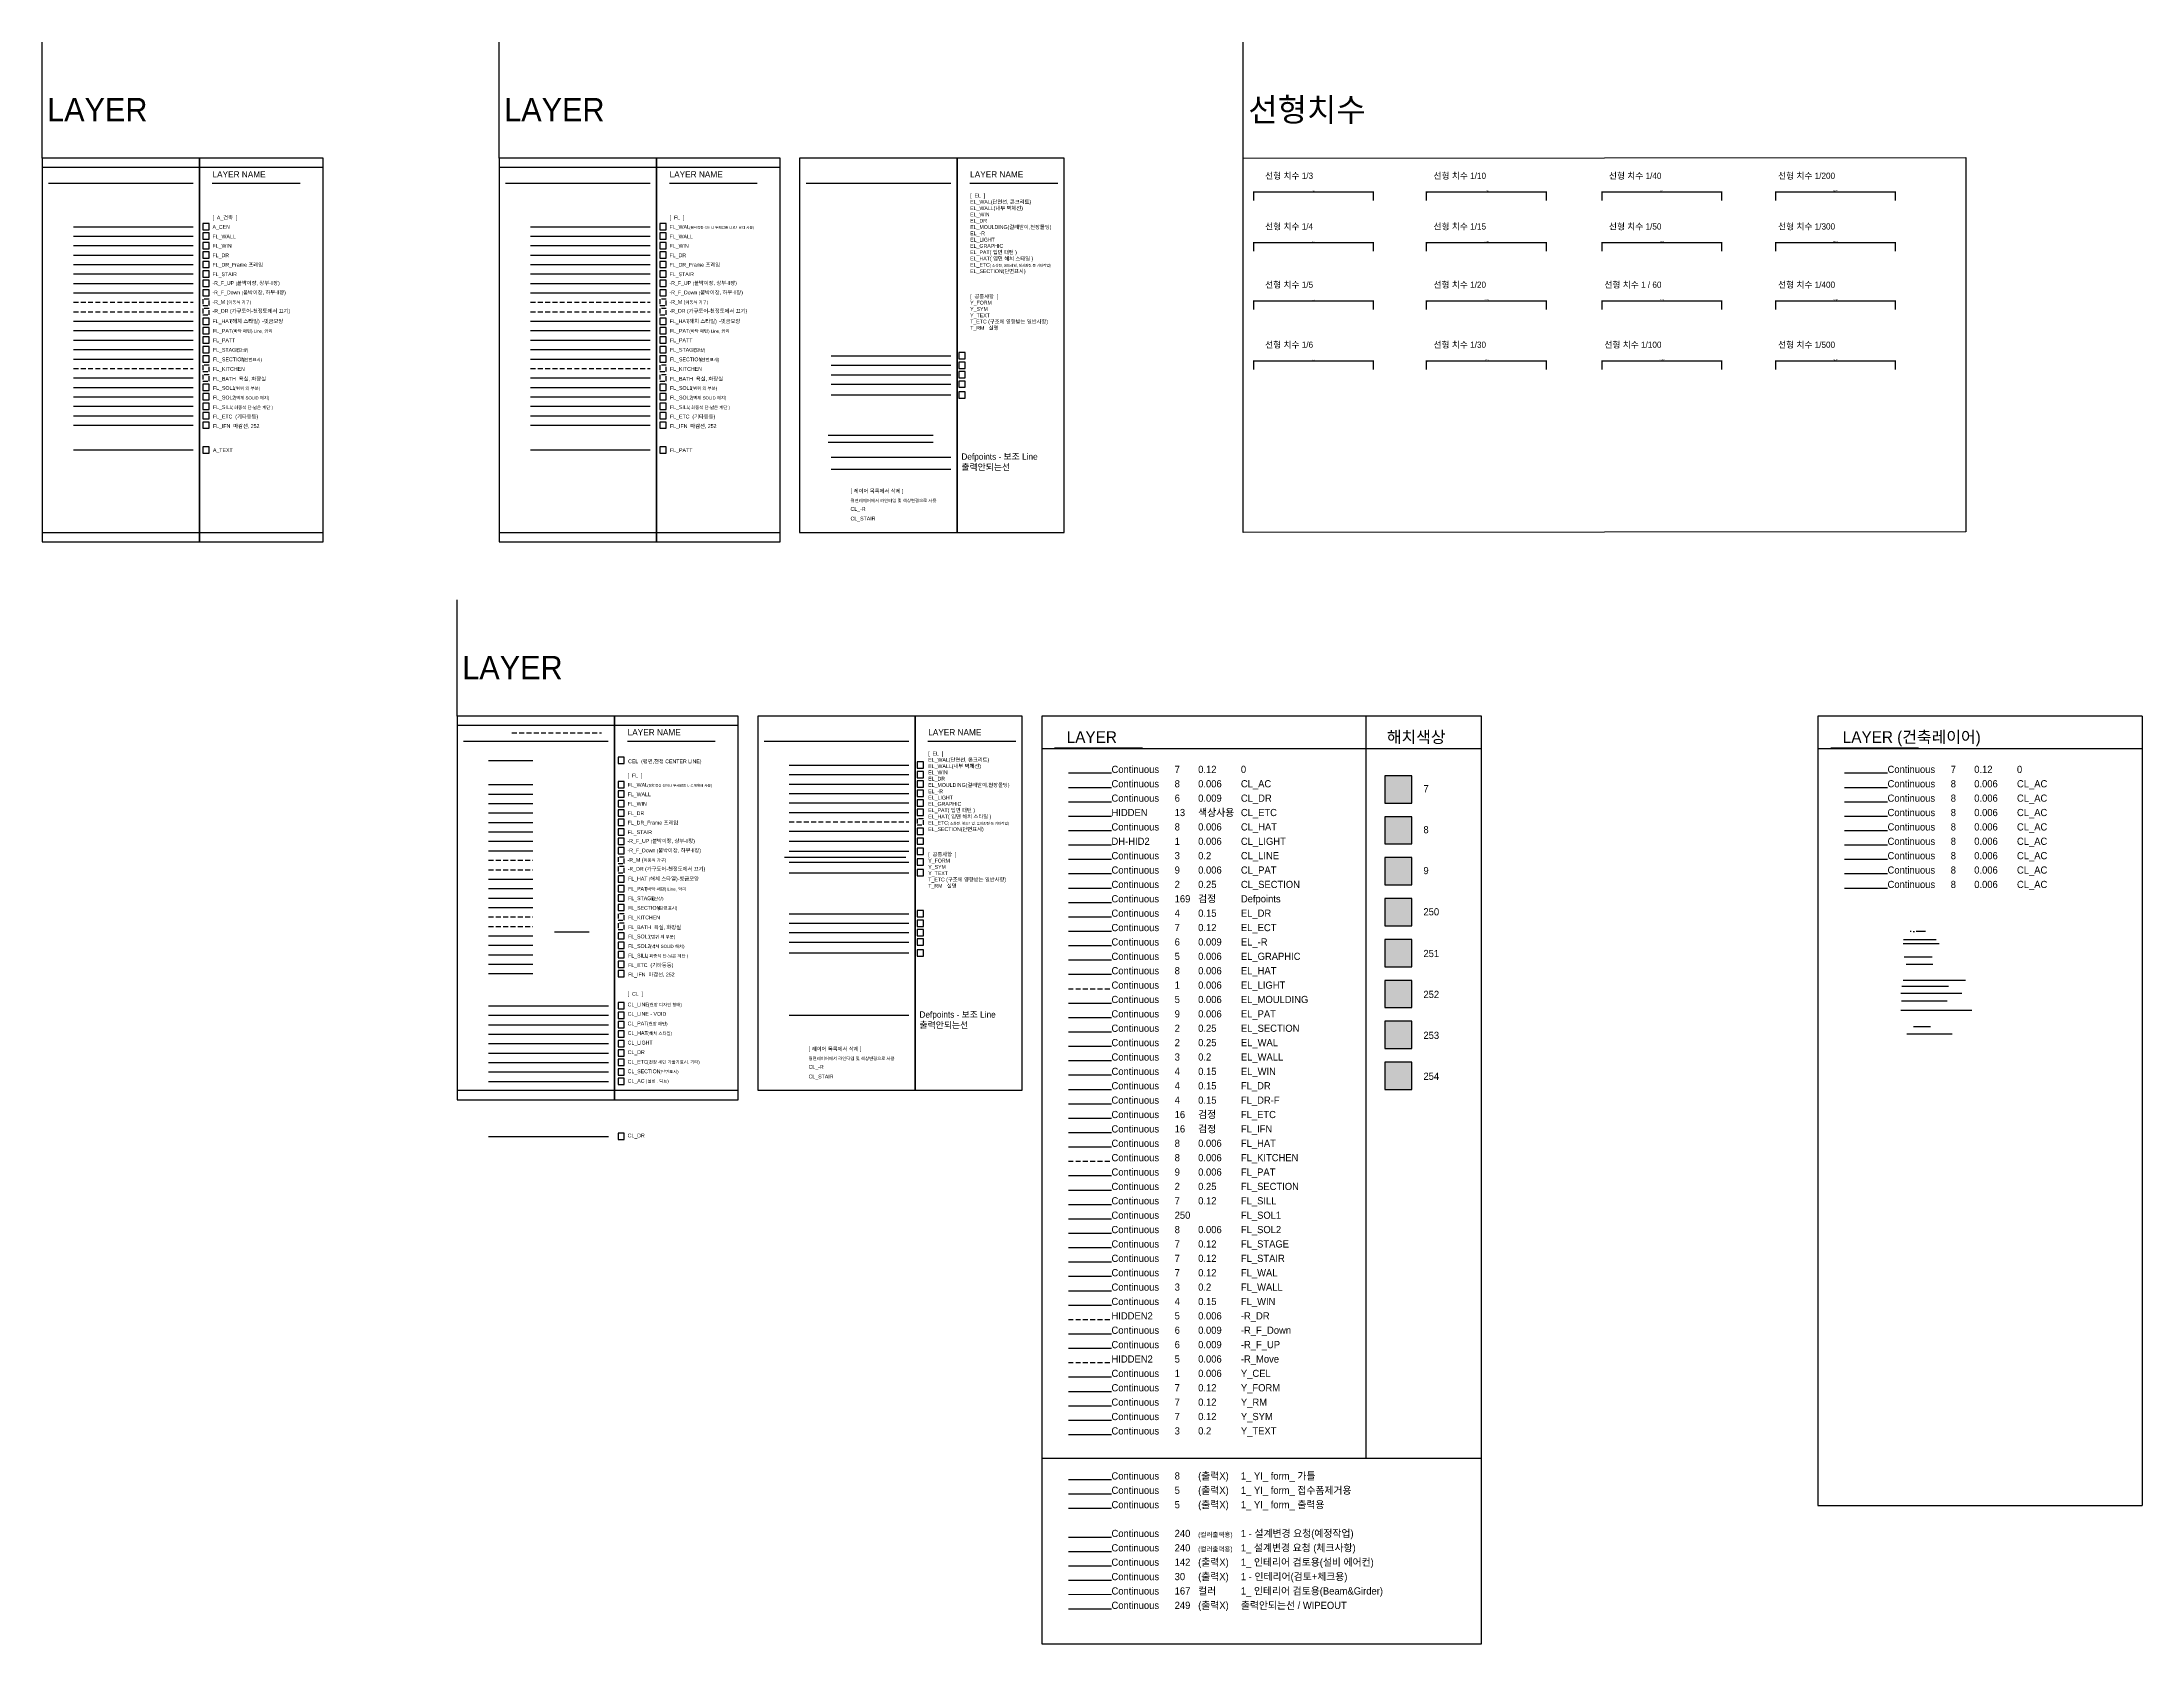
# Model space of a CAD drawing. Header units: millimetres. Extents: x -223175 to 287756, y -120611 to 352956.
# Drawn here: x -19440 to -16745, y 7077 to 9132 of the extents above; entities that cross this region are included whole.
import ezdxf
from ezdxf.enums import TextEntityAlignment as Align

# ---------------------------------------------------------------- set-up
doc = ezdxf.new("R2010")
doc.units = ezdxf.units.MM
doc.header["$LTSCALE"] = 50
doc.header["$PDMODE"] = 35
doc.linetypes.add('ACAD_ISO10W100', pattern=[18, 12, -3, 0, -3])
doc.linetypes.add('HIDDEN2', pattern=[0.1875, 0.125, -0.0625])
doc.layers.get('DEFPOINTS').update_dxf_attribs({"color": 108})
for name, color, linetype in [('1_ form_ 출력용 201209', 5, 'Continuous'), ('1_ 설계변경(체크사항) 240', 240, 'Continuous'), ('1_ 인테리어(검토+체크용)', 30, 'Continuous'), ('A_CEN', 1, 'ACAD_ISO10W100'), ('A_COL', 2, 'Continuous'), ('A_DIM', 7, 'Continuous'), ('A_DR', 4, 'Continuous'), ('A_DR-F', 4, 'Continuous'), ('A_ELV', 4, 'Continuous'), ('A_ETC', 8, 'Continuous'), ('A_FIN', 8, 'Continuous'), ('A_INSUL', 9, 'BATTING'), ('A_STR', 4, 'Continuous'), ('A_TEXT', 4, 'Continuous'), ('A_WIN', 4, 'Continuous'), ('A_소화전', 240, 'Continuous'), ('CL_DIM', 14, 'Continuous'), ('CL_DR', 4, 'Continuous'), ('CL_ETC', 8, 'Continuous'), ('CL_HAT', 8, 'Continuous'), ('CL_LIGHT', 1, 'Continuous'), ('CL_LINE', 3, 'Continuous'), ('CL_PAT', 8, 'Continuous'), ('CL_SECTION', 2, 'Continuous'), ('EL_DR', 5, 'Continuous'), ('EL_ETC', 8, 'Continuous'), ('EL_FUR', 6, 'Continuous'), ('EL_GRAPHIC', 5, 'Continuous'), ('EL_HAT', 251, 'Continuous'), ('EL_HAT 252(사선)', 252, 'Continuous'), ('EL_LIGHT', 1, 'HIDDEN2'), ('EL_MOULDING', 5, 'Continuous'), ('EL_PAT 108', 108, 'Continuous'), ('EL_SECTION', 2, 'Continuous'), ('EL_WAL', 2, 'Continuous'), ('EL_WALL', 3, 'Continuous'), ('EL_WIN', 5, 'Continuous'), ('FL_0공통CL_DR-F', 4, 'Continuous'), ('FL_0공통CL_FIN', 16, 'Continuous'), ('FL_0공통CL_SOL1-벽체', 251, 'Continuous'), ('FL_0공통CL_SOL2-공사외', 253, 'Continuous'), ('FL_0공통CL_WAL 202 신설벽체', 202, 'Continuous'), ('FL_0공통CL_WALL', 6, 'Continuous'), ('FL_0공통CL_WIN', 4, 'Continuous'), ('FL_0공통HIDDEN_CL_VOID', 3, 'Continuous'), ('FL_HIDDEN_BATH 251', 252, 'Continuous'), ('FL_HIDDEN_BATH 마감', 5, 'Continuous'), ('FL_HIDDEN_ETC', 16, 'Continuous'), ('FL_HIDDEN_KITCHEN', 5, 'HIDDEN2'), ('FL_HIDDEN_STAGE', 6, 'Continuous'), ('FL_HIDDEN_STAIR', 7, 'Continuous'), ('FL_HIDE_DIM', 14, 'Continuous'), ('FL_HIDE_DR', 4, 'Continuous'), ('FL_HIDE_HAT', 251, 'Continuous'), ('FL_HIDE_PAT 108', 108, 'Continuous'), ('FL_HIDE_PATT', 4, 'Continuous'), ('FL_HIDE_SECTION', 2, 'Continuous'), ('FL_HIDE_SILL', 8, 'Continuous'), ('FL_HIDE_TEXT', 4, 'Continuous'), ('FUR_DR', 8, 'HIDDEN2'), ('FUR_F_UP', 6, 'Continuous'), ('FUR_HIDDEN_F_Down', 5, 'Continuous'), ('FUR_HIDDEN_Move', 5, 'HIDDEN2'), ('FUR_HIDE_Move 천장도숨김', 8, 'HIDDEN2'), ('Y_CEL', 1, 'Continuous'), ('Y_FORM', 7, 'Continuous'), ('Y_RM', 4, 'Continuous'), ('Y_SYM', 4, 'Continuous'), ('Y_TEXT', 3, 'Continuous')]:
    doc.layers.add(name, color=color, linetype=linetype)
for name, color, linetype, plot in [('1_ YI_ form_ 가틀', 8, 'Continuous', False), ('1_ YI_ form_ 접수폼제거용', 5, 'Continuous', False), ('1_ 인테리어 검토용(설비 에어컨)', 142, 'Continuous', False), ('DEFPOINT', 98, 'Continuous', False), ('Defpoint_ Grid Line_ 108', 108, 'Continuous', False)]:
    doc.layers.add(name, color=color, linetype=linetype, plot=plot)
doc.layers.add('CL_구조보', color=252, linetype='Continuous', lineweight=9)
doc.styles.add('HY울릉도L', font='HY울릉도l.ttf')
doc.linetypes.add('BATTING', pattern='A,0.00254,-2.54,[134,ltypeshp.shx,S=2.54,R=0,X=-2.54,Y=0],-5.08,[134,ltypeshp.shx,S=2.54,R=180,X=2.54,Y=0],-2.54', length=10.16254)
doc.dimstyles.new('dim100', dxfattribs={"dimscale": 100, "dimtxt": 1.8, "dimasz": 0.3, "dimexe": 1, "dimexo": 0.5, "dimgap": 0.5, "dimtad": 1, "dimdec": 0, "dimrnd": 0.5, "dimzin": 9, "dimdsep": 46, "dimlunit": 6, "dimtxsty": 'HY울릉도L', "dimblk": 'ARCHTICK', "dimcen": 2.5, "dimclrd": 14, "dimclre": 14, "dimclrt": 4, "dimadec": 0, "dimazin": 0, "dimtfac": 1, "dimtdec": 0, "dimtix": 1, "dimtmove": 2, "dimatfit": 3, "dimldrblk": 'ARCHTICK', "dimfxl": 1, "dimtolj": 1, "dimtzin": 0, "dimlwd": -1, "dimlwe": -1, "dimarcsym": 0})

msp = doc.modelspace()

# ---------------------------------------------------------------- texts
at = {"style": 'HY울릉도L'}
for s, p in [('Continuous', (-18067.3226, 8194.2052)), ('7', (-17986.2785, 8194.2052)), ('0.12', (-17956.1141, 8194.2052)), ('0', (-17901.2726, 8194.2052)), ('Continuous', (-17071.4615, 8194.2052)), ('7', (-16990.4174, 8194.2052)), ('0.12', (-16960.2531, 8194.2052)), ('0', (-16905.4115, 8194.2052)), ('Continuous', (-18067.3226, 8175.7552)), ('8', (-17986.2785, 8175.7552)), ('0.006', (-17956.1141, 8175.7552)), ('CL_AC', (-17901.2726, 8175.7552)), ('7', (-17667.0417, 8169.3916)), ('Continuous', (-17071.4615, 8175.7552)), ('Continuous', (-17071.4615, 8157.3052)), ('8', (-16990.4174, 8175.7552)), ('8', (-16990.4174, 8157.3052)), ('0.006', (-16960.2531, 8175.7552)), ('0.006', (-16960.2531, 8157.3052)), ('CL_AC', (-16905.4115, 8175.7552)), ('CL_AC', (-16905.4115, 8157.3052)), ('Continuous', (-17071.4615, 8138.8552)), ('8', (-16990.4174, 8138.8552)), ('0.006', (-16960.2531, 8138.8552)), ('CL_AC', (-16905.4115, 8138.8552)), ('8', (-17667.0417, 8116.8916)), ('Continuous', (-17071.4615, 8120.4052)), ('Continuous', (-17071.4615, 8101.9552)), ('8', (-16990.4174, 8120.4052)), ('8', (-16990.4174, 8101.9552)), ('0.006', (-16960.2531, 8120.4052)), ('0.006', (-16960.2531, 8101.9552)), ('CL_AC', (-16905.4115, 8120.4052)), ('CL_AC', (-16905.4115, 8101.9552)), ('Continuous', (-17071.4615, 8083.5051)), ('8', (-16990.4174, 8083.5051)), ('0.006', (-16960.2531, 8083.5051)), ('CL_AC', (-16905.4115, 8083.5051)), ('9', (-17667.0417, 8064.3916)), ('Continuous', (-17071.4615, 8065.0551)), ('8', (-16990.4174, 8065.0551)), ('0.006', (-16960.2531, 8065.0551)), ('CL_AC', (-16905.4115, 8065.0551)), ('Continuous', (-17071.4615, 8046.6051)), ('8', (-16990.4174, 8046.6051)), ('0.006', (-16960.2531, 8046.6051)), ('CL_AC', (-16905.4115, 8046.6051)), ('250', (-17667.0417, 8011.5247)), ('251', (-17667.0417, 7958.0046)), ('252', (-17667.0417, 7905.5046)), ('253', (-17667.0417, 7853.0046)), ('254', (-17667.0417, 7800.5046))]:
    msp.add_text(s, height=9.225, dxfattribs=at).set_placement(p)
at = {"color": 249, "style": 'HY울릉도L'}
for s, height, p in [('Continuous', 9.225, (-18067.3226, 7121.7065)), ('249', 9.225, (-17986.2785, 7121.7065)), ('(출력X)', 9.225, (-17956.1141, 7121.7065)), ('출력안되는선 / WIPEOUT', 9.225002, (-17901.2726, 7121.7065))]:
    msp.add_text(s, height=height, dxfattribs=at).set_placement(p)
at = {"char_height": 8.08406, "attachment_point": 1, "style": 'HY울릉도L'}
for width, insert in [(6929.419577, (-19220.9347, 8966.2637)), (6929.419577, (-18634.4106, 8966.2637)), (7107.27894, (-18248.7014, 8966.2637))]:
    msp.add_mtext_dynamic_manual_height_columns('LAYER NAME', width=width, gutter_width=12.5, heights=[959.1882], dxfattribs=dict(at, insert=insert))
at = {"layer": '1_ form_ 출력용 201209', "ltscale": 0.02, "style": 'HY울릉도L'}
for s, height, p in [('Continuous', 9.225, (-18067.3226, 7250.8565)), ('5', 9.225, (-17986.2785, 7250.8565)), ('(출력X)', 9.225, (-17956.1141, 7250.8565)), ('1_ YI_ form_ 출력용', 9.225002, (-17901.2726, 7250.8565))]:
    msp.add_text(s, height=height, dxfattribs=at).set_placement(p)
at = {"layer": '1_ YI_ form_ 가틀', "style": 'HY울릉도L'}
for s, height, p in [('Continuous', 9.225, (-18067.3226, 7287.7565)), ('8', 9.225, (-17986.2785, 7287.7565)), ('(출력X)', 9.225, (-17956.1141, 7287.7565)), ('1_ YI_ form_ 가틀', 9.225002, (-17901.2726, 7287.7565))]:
    msp.add_text(s, height=height, dxfattribs=at).set_placement(p)
at = {"layer": '1_ YI_ form_ 접수폼제거용', "style": 'HY울릉도L'}
for s, height, p in [('Continuous', 9.225, (-18067.3226, 7269.3065)), ('5', 9.225, (-17986.2785, 7269.3065)), ('(출력X)', 9.225, (-17956.1141, 7269.3065)), ('1_ YI_ form_ 접수폼제거용', 9.225002, (-17901.2726, 7269.3065))]:
    msp.add_text(s, height=height, dxfattribs=at).set_placement(p)
at = {"layer": '1_ 설계변경(체크사항) 240', "style": 'HY울릉도L'}
for s, height, p in [('Continuous', 9.225, (-18067.3226, 7213.9565)), ('240', 9.225, (-17986.2785, 7213.9565)), ('1 - 설계변경 요청(예정작업)', 9.225002, (-17901.2726, 7213.9565)), ('Continuous', 9.225, (-18067.3226, 7195.5065)), ('240', 9.225, (-17986.2785, 7195.5065)), ('(컬러출력용)', 6, (-17956.1141, 7213.9565)), ('(컬러출력용)', 6, (-17956.1141, 7195.5065)), ('1_ 설계변경 요청 (체크사항)', 9.225002, (-17901.2726, 7195.5065))]:
    msp.add_text(s, height=height, dxfattribs=at).set_placement(p)
at = {"layer": '1_ 인테리어 검토용(설비 에어컨)', "ltscale": 0.02, "style": 'HY울릉도L'}
for s, height, p in [('Continuous', 9.225, (-18067.3226, 7177.0565)), ('142', 9.225, (-17986.2785, 7177.0565)), ('(출력X)', 9.225, (-17956.1141, 7177.0565)), ('1_ 인테리어 검토용(설비 에어컨)', 9.225002, (-17901.2726, 7177.0565))]:
    msp.add_text(s, height=height, dxfattribs=at).set_placement(p)
at = {"layer": '1_ 인테리어(검토+체크용)', "style": 'HY울릉도L'}
for s, height, p in [('Continuous', 9.225, (-18067.3226, 7158.6065)), ('(출력X)', 9.225, (-17956.1141, 7158.6065)), ('1 - 인테리어(검토+체크용)', 9.225002, (-17901.2726, 7158.6065)), ('30', 9.225, (-17986.2785, 7158.6065))]:
    msp.add_text(s, height=height, dxfattribs=at).set_placement(p)
at = {"layer": 'A_CEN', "style": 'HY울릉도L'}
msp.add_text('A_CEN', height=4.85044, dxfattribs=at).set_placement((-19220.9347, 8892.3015))
at = {"layer": 'A_COL', "style": 'HY울릉도L'}
msp.add_text('FL_WALL', height=4.85044, dxfattribs=at).set_placement((-19220.9347, 8880.1751))
at = {"layer": 'A_DIM', "style": 'HY울릉도L'}
msp.add_text('FL_WIN', height=4.85044, dxfattribs=at).set_placement((-19220.9347, 8868.0492))
at = {"layer": 'A_DR', "style": 'HY울릉도L'}
msp.add_text('FL_DR', height=4.85044, dxfattribs=at).set_placement((-19220.9347, 8855.9231))
at = {"layer": 'A_TEXT', "style": 'HY울릉도L'}
msp.add_text('A_TEXT', height=4.85044, dxfattribs=at).set_placement((-19220.3688, 8606.0052))
at = {"layer": 'CL_DIM', "style": 'HY울릉도L'}
msp.add_text('CL_DR', height=4.85044, dxfattribs=at).set_placement((-18688.2117, 7726.6405))
at = {"layer": 'CL_DR', "style": 'HY울릉도L'}
for s, p in [('Continuous', (-18067.3226, 8157.3052)), ('6', (-17986.2785, 8157.3052)), ('0.009', (-17956.1141, 8157.3052)), ('CL_DR', (-17901.2726, 8157.3052))]:
    msp.add_text(s, height=9.225, dxfattribs=at).set_placement(p)
at = {"layer": 'CL_ETC', "style": 'HY울릉도L'}
for s, p in [('HIDDEN', (-18067.3226, 8138.8552)), ('13', (-17986.2785, 8138.8552)), ('색상사용', (-17956.1141, 8138.8552)), ('CL_ETC', (-17901.2726, 8138.8552))]:
    msp.add_text(s, height=9.225, dxfattribs=at).set_placement(p)
at = {"layer": 'CL_HAT', "style": 'HY울릉도L'}
for s, p in [('Continuous', (-18067.3226, 8120.4052)), ('8', (-17986.2785, 8120.4052)), ('0.006', (-17956.1141, 8120.4052)), ('CL_HAT', (-17901.2726, 8120.4052))]:
    msp.add_text(s, height=9.225, dxfattribs=at).set_placement(p)
at = {"layer": 'CL_LIGHT', "style": 'HY울릉도L'}
for s, p in [('DH-HID2', (-18067.3226, 8101.9552)), ('0.006', (-17956.1141, 8101.9552)), ('CL_LIGHT', (-17901.2726, 8101.9552)), ('1', (-17986.2785, 8101.9552))]:
    msp.add_text(s, height=9.225, dxfattribs=at).set_placement(p)
at = {"layer": 'CL_LINE', "style": 'HY울릉도L'}
for s, p in [('Continuous', (-18067.3226, 8083.5051)), ('3', (-17986.2785, 8083.5051)), ('0.2', (-17956.1141, 8083.5051)), ('CL_LINE', (-17901.2726, 8083.5051))]:
    msp.add_text(s, height=9.225, dxfattribs=at).set_placement(p)
at = {"layer": 'CL_PAT', "style": 'HY울릉도L'}
for s, p in [('Continuous', (-18067.3226, 8065.0551)), ('9', (-17986.2785, 8065.0551)), ('0.006', (-17956.1141, 8065.0551)), ('CL_PAT', (-17901.2726, 8065.0551))]:
    msp.add_text(s, height=9.225, dxfattribs=at).set_placement(p)
at = {"layer": 'CL_SECTION', "style": 'HY울릉도L'}
for s, p in [('Continuous', (-18067.3226, 8046.6051)), ('2', (-17986.2785, 8046.6051)), ('0.25', (-17956.1141, 8046.6051)), ('CL_SECTION', (-17901.2726, 8046.6051))]:
    msp.add_text(s, height=9.225, dxfattribs=at).set_placement(p)
at = {"layer": 'CL_구조보', "ltscale": 0.02, "style": 'HY울릉도L'}
for s, height, p in [('Continuous', 9.225, (-18067.3226, 7140.1565)), ('167', 9.225, (-17986.2785, 7140.1565)), ('컬러', 9.225, (-17956.1141, 7140.1565)), ('1_ 인테리어 검토용(Beam&Girder)', 9.225002, (-17901.2726, 7140.1565))]:
    msp.add_text(s, height=height, dxfattribs=at).set_placement(p)
at = {"layer": 'DEFPOINT', "style": 'HY울릉도L'}
for s, p in [('Continuous', (-18067.3226, 8028.1551)), ('169', (-17986.2785, 8028.1551)), ('검정', (-17956.1141, 8028.1551)), ('Defpoints', (-17901.2726, 8028.1551))]:
    msp.add_text(s, height=9.225, dxfattribs=at).set_placement(p)
at = {"layer": 'DEFPOINT', "color": 109, "char_height": 8.084064, "attachment_point": 1, "style": 'HY울릉도L'}
for insert in [(-18259.9355, 8604.1755), (-18313.7366, 7888.3665)]:
    msp.add_mtext_dynamic_manual_height_columns('Defpoints - 보조 Line \\P출력안되는선', width=12330.164301, gutter_width=12.5, heights=[4462.2771], dxfattribs=dict(at, insert=insert))
at = {"layer": 'EL_DR', "style": 'HY울릉도L'}
for s, p in [('Continuous', (-18067.3226, 8009.7051)), ('4', (-17986.2785, 8009.7051)), ('0.15', (-17956.1141, 8009.7051)), ('EL_DR', (-17901.2726, 8009.7051))]:
    msp.add_text(s, height=9.225, dxfattribs=at).set_placement(p)
at = {"layer": 'EL_ETC', "style": 'HY울릉도L'}
for s, p in [('Continuous', (-18067.3226, 7991.2551)), ('7', (-17986.2785, 7991.2551)), ('0.12', (-17956.1141, 7991.2551)), ('EL_ECT', (-17901.2726, 7991.2551))]:
    msp.add_text(s, height=9.225, dxfattribs=at).set_placement(p)
at = {"layer": 'EL_FUR', "style": 'HY울릉도L'}
for s, p in [('Continuous', (-18067.3226, 7972.8051)), ('6', (-17986.2785, 7972.8051)), ('0.009', (-17956.1141, 7972.8051)), ('EL_-R', (-17901.2726, 7972.8051))]:
    msp.add_text(s, height=9.225, dxfattribs=at).set_placement(p)
at = {"layer": 'EL_GRAPHIC', "style": 'HY울릉도L'}
for s, p in [('Continuous', (-18067.3226, 7954.3551)), ('5', (-17986.2785, 7954.3551)), ('0.006', (-17956.1141, 7954.3551)), ('EL_GRAPHIC', (-17901.2726, 7954.3551))]:
    msp.add_text(s, height=9.225, dxfattribs=at).set_placement(p)
at = {"layer": 'EL_HAT', "style": 'HY울릉도L'}
for s, p in [('Continuous', (-18067.3226, 7935.9051)), ('8', (-17986.2785, 7935.9051)), ('0.006', (-17956.1141, 7935.9051)), ('EL_HAT', (-17901.2726, 7935.9051))]:
    msp.add_text(s, height=9.225, dxfattribs=at).set_placement(p)
at = {"layer": 'EL_LIGHT', "style": 'HY울릉도L'}
for s, p in [('Continuous', (-18067.3226, 7917.4551)), ('1', (-17986.2785, 7917.4551)), ('0.006', (-17956.1141, 7917.4551)), ('EL_LIGHT', (-17901.2726, 7917.4551))]:
    msp.add_text(s, height=9.225, dxfattribs=at).set_placement(p)
at = {"layer": 'EL_MOULDING', "style": 'HY울릉도L'}
for s, height, p in [('Continuous', 9.225, (-18067.3226, 7899.0051)), ('5', 9.225, (-17986.2785, 7899.0051)), ('0.006', 9.225, (-17956.1141, 7899.0051)), ('EL_MOULDING', 9.225002, (-17901.2726, 7899.0051))]:
    msp.add_text(s, height=height, dxfattribs=at).set_placement(p)
at = {"layer": 'EL_PAT 108', "style": 'HY울릉도L'}
for s, p in [('Continuous', (-18067.3226, 7880.5551)), ('9', (-17986.2785, 7880.5551)), ('0.006', (-17956.1141, 7880.5551)), ('EL_PAT', (-17901.2726, 7880.5551))]:
    msp.add_text(s, height=9.225, dxfattribs=at).set_placement(p)
at = {"layer": 'EL_SECTION', "style": 'HY울릉도L'}
for s, p in [('Continuous', (-18067.3226, 7862.1051)), ('2', (-17986.2785, 7862.1051)), ('0.25', (-17956.1141, 7862.1051)), ('EL_SECTION', (-17901.2726, 7862.1051))]:
    msp.add_text(s, height=9.225, dxfattribs=at).set_placement(p)
at = {"layer": 'EL_SECTION', "char_height": 8.08406, "attachment_point": 1, "style": 'HY울릉도L'}
for width, insert in [(6929.419577, (-18688.2117, 8250.4547)), (7107.27894, (-18302.5025, 8250.4547))]:
    msp.add_mtext_dynamic_manual_height_columns('LAYER NAME', width=width, gutter_width=12.5, heights=[959.1882], dxfattribs=dict(at, insert=insert))
at = {"layer": 'EL_WAL', "style": 'HY울릉도L'}
for s, p in [('Continuous', (-18067.3226, 7843.6551)), ('2', (-17986.2785, 7843.6551)), ('0.25', (-17956.1141, 7843.6551)), ('EL_WAL', (-17901.2726, 7843.6551))]:
    msp.add_text(s, height=9.225, dxfattribs=at).set_placement(p)
at = {"layer": 'EL_WALL', "style": 'HY울릉도L'}
for s, p in [('Continuous', (-18067.3226, 7825.2051)), ('3', (-17986.2785, 7825.2051)), ('0.2', (-17956.1141, 7825.2051)), ('EL_WALL', (-17901.2726, 7825.2051))]:
    msp.add_text(s, height=9.225, dxfattribs=at).set_placement(p)
at = {"layer": 'EL_WIN', "style": 'HY울릉도L'}
for s, p in [('Continuous', (-18067.3226, 7806.7551)), ('4', (-17986.2785, 7806.7551)), ('0.15', (-17956.1141, 7806.7551)), ('EL_WIN', (-17901.2726, 7806.7551))]:
    msp.add_text(s, height=9.225, dxfattribs=at).set_placement(p)
at = {"layer": 'FL_0공통CL_DR-F', "style": 'HY울릉도L'}
for s, p in [('Continuous', (-18067.3226, 7769.8551)), ('4', (-17986.2785, 7769.8551)), ('0.15', (-17956.1141, 7769.8551)), ('FL_DR-F', (-17901.2726, 7769.8551))]:
    msp.add_text(s, height=9.225, dxfattribs=at).set_placement(p)
at = {"layer": 'FL_0공통CL_FIN', "style": 'HY울릉도L'}
for s, height, p in [('FL_IFN  마감선, 252', 4.850439, (-19220.3688, 8636.8722)), ('FL_IFN  마감선, 252', 4.850439, (-18633.8448, 8636.8722)), ('FL_IFN  마감선, 252', 4.850439, (-18687.6459, 7933.1893)), ('Continuous', 9.225, (-18067.3226, 7732.9551)), ('16', 9.225, (-17986.2785, 7732.9551)), ('검정', 9.225, (-17956.1141, 7732.9551)), ('FL_IFN', 9.225, (-17901.2726, 7732.9551))]:
    msp.add_text(s, height=height, dxfattribs=at).set_placement(p)
at = {"layer": 'FL_0공통CL_SOL1-벽체', "style": 'HY울릉도L'}
for s, p in [('Continuous', (-18067.3226, 7622.2551)), ('250', (-17986.2785, 7622.2551)), ('FL_SOL1', (-17901.2726, 7622.2551))]:
    msp.add_text(s, height=9.225, dxfattribs=at).set_placement(p)
at = {"layer": 'FL_0공통CL_SOL2-공사외', "style": 'HY울릉도L'}
for s, p in [('Continuous', (-18067.3226, 7603.8051)), ('8', (-17986.2785, 7603.8051)), ('0.006', (-17956.1141, 7603.8051)), ('FL_SOL2', (-17901.2726, 7603.8051))]:
    msp.add_text(s, height=9.225, dxfattribs=at).set_placement(p)
at = {"layer": 'FL_0공통CL_WAL 202 신설벽체', "style": 'HY울릉도L'}
for s, p in [('Continuous', (-18067.3226, 7548.4551)), ('7', (-17986.2785, 7548.4551)), ('0.12', (-17956.1141, 7548.4551)), ('FL_WAL', (-17901.2726, 7548.4551))]:
    msp.add_text(s, height=9.225, dxfattribs=at).set_placement(p)
at = {"layer": 'FL_0공통CL_WALL', "style": 'HY울릉도L'}
for s, p in [('Continuous', (-18067.3226, 7530.005)), ('3', (-17986.2785, 7530.005)), ('0.2', (-17956.1141, 7530.005)), ('FL_WALL', (-17901.2726, 7530.005))]:
    msp.add_text(s, height=9.225, dxfattribs=at).set_placement(p)
at = {"layer": 'FL_0공통CL_WIN', "style": 'HY울릉도L'}
for s, p in [('Continuous', (-18067.3226, 7511.555)), ('4', (-17986.2785, 7511.555)), ('0.15', (-17956.1141, 7511.555)), ('FL_WIN', (-17901.2726, 7511.555))]:
    msp.add_text(s, height=9.225, dxfattribs=at).set_placement(p)
at = {"layer": 'FL_HIDDEN_BATH 251', "style": 'HY울릉도L'}
for p in [(-19220.3688, 8697.5027), (-18633.8448, 8697.5027)]:
    msp.add_text('FL_BATH  욕실, 화장실', height=4.850439, dxfattribs=at).set_placement(p)
at = {"layer": 'FL_HIDDEN_ETC', "style": 'HY울릉도L'}
for s, height, p in [('FL_ETC  (기타등등)', 4.850439, (-19220.3688, 8648.9983)), ('FL_ETC  (기타등등)', 4.850439, (-18633.8448, 8648.9983)), ('FL_ETC  (기타등등)', 4.850439, (-18687.6459, 7945.3154)), ('Continuous', 9.225, (-18067.3226, 7751.4051)), ('검정', 9.225, (-17956.1141, 7751.4051)), ('16', 9.225, (-17986.2785, 7751.4051)), ('FL_ETC', 9.225, (-17901.2726, 7751.4051))]:
    msp.add_text(s, height=height, dxfattribs=at).set_placement(p)
at = {"layer": 'FL_HIDDEN_KITCHEN', "style": 'HY울릉도L'}
for s, height, p in [('FL_KITCHEN', 4.85044, (-19220.3688, 8710.1068)), ('FL_KITCHEN', 4.85044, (-18633.8448, 8710.1068)), ('FL_KITCHEN', 4.85044, (-18687.6459, 8006.4239)), ('FL_BATH  욕실, 화장실', 4.850439, (-18687.6459, 7993.8198)), ('Continuous', 9.225, (-18067.3226, 7696.0551)), ('8', 9.225, (-17986.2785, 7696.0551)), ('0.006', 9.225, (-17956.1141, 7696.0551)), ('FL_KITCHEN', 9.225, (-17901.2726, 7696.0551))]:
    msp.add_text(s, height=height, dxfattribs=at).set_placement(p)
at = {"layer": 'FL_HIDDEN_STAGE', "style": 'HY울릉도L'}
for s, p in [('Continuous', (-18067.3226, 7585.3551)), ('7', (-17986.2785, 7585.3551)), ('0.12', (-17956.1141, 7585.3551)), ('FL_STAGE', (-17901.2726, 7585.3551))]:
    msp.add_text(s, height=9.225, dxfattribs=at).set_placement(p)
at = {"layer": 'FL_HIDDEN_STAIR', "style": 'HY울릉도L'}
for s, p in [('Continuous', (-18067.3226, 7566.9051)), ('7', (-17986.2785, 7566.9051)), ('0.12', (-17956.1141, 7566.9051)), ('FL_STAIR', (-17901.2726, 7566.9051))]:
    msp.add_text(s, height=9.225, dxfattribs=at).set_placement(p)
at = {"layer": 'FL_HIDE_DR', "style": 'HY울릉도L'}
for s, p in [('Continuous', (-18067.3226, 7788.3051)), ('4', (-17986.2785, 7788.3051)), ('0.15', (-17956.1141, 7788.3051)), ('FL_DR', (-17901.2726, 7788.3051))]:
    msp.add_text(s, height=9.225, dxfattribs=at).set_placement(p)
at = {"layer": 'FL_HIDE_HAT', "style": 'HY울릉도L'}
for s, p in [('Continuous', (-18067.3226, 7714.5051)), ('8', (-17986.2785, 7714.5051)), ('0.006', (-17956.1141, 7714.5051)), ('FL_HAT', (-17901.2726, 7714.5051))]:
    msp.add_text(s, height=9.225, dxfattribs=at).set_placement(p)
at = {"layer": 'FL_HIDE_PAT 108', "style": 'HY울릉도L'}
for s, p in [('Continuous', (-18067.3226, 7677.6051)), ('9', (-17986.2785, 7677.6051)), ('0.006', (-17956.1141, 7677.6051)), ('FL_PAT', (-17901.2726, 7677.6051))]:
    msp.add_text(s, height=9.225, dxfattribs=at).set_placement(p)
at = {"layer": 'FL_HIDE_PATT', "style": 'HY울릉도L'}
for p in [(-19220.3688, 8746.884), (-18633.8448, 8746.884)]:
    msp.add_text('FL_PATT', height=4.85044, dxfattribs=at).set_placement(p)
at = {"layer": 'FL_HIDE_SECTION', "style": 'HY울릉도L'}
for s, p in [('Continuous', (-18067.3226, 7659.1551)), ('2', (-17986.2785, 7659.1551)), ('0.25', (-17956.1141, 7659.1551)), ('FL_SECTION', (-17901.2726, 7659.1551))]:
    msp.add_text(s, height=9.225, dxfattribs=at).set_placement(p)
at = {"layer": 'FL_HIDE_SILL', "style": 'HY울릉도L'}
for s, p in [('Continuous', (-18067.3226, 7640.7051)), ('7', (-17986.2785, 7640.7051)), ('0.12', (-17956.1141, 7640.7051)), ('FL_SILL', (-17901.2726, 7640.7051))]:
    msp.add_text(s, height=9.225, dxfattribs=at).set_placement(p)
at = {"layer": 'FL_HIDE_TEXT', "style": 'HY울릉도L'}
msp.add_text('FL_PATT', height=4.85044, dxfattribs=at).set_placement((-18633.8448, 8606.0052))
at = {"layer": 'FUR_DR', "style": 'HY울릉도L'}
for s, p in [('HIDDEN2', (-18067.3226, 7493.105)), ('5', (-17986.2785, 7493.105)), ('0.006', (-17956.1141, 7493.105)), ('-R_DR', (-17901.2726, 7493.105))]:
    msp.add_text(s, height=9.225, dxfattribs=at).set_placement(p)
at = {"layer": 'FUR_F_UP', "style": 'HY울릉도L'}
for s, p in [('Continuous', (-18067.3226, 7456.205)), ('6', (-17986.2785, 7456.205)), ('0.009', (-17956.1141, 7456.205)), ('-R_F_UP', (-17901.2726, 7456.205))]:
    msp.add_text(s, height=9.225, dxfattribs=at).set_placement(p)
at = {"layer": 'FUR_HIDDEN_F_Down', "style": 'HY울릉도L'}
for s, p in [('Continuous', (-18067.3226, 7474.655)), ('6', (-17986.2785, 7474.655)), ('0.009', (-17956.1141, 7474.655)), ('-R_F_Down', (-17901.2726, 7474.655))]:
    msp.add_text(s, height=9.225, dxfattribs=at).set_placement(p)
at = {"layer": 'FUR_HIDDEN_Move', "style": 'HY울릉도L'}
for s, p in [('HIDDEN2', (-18067.3226, 7437.755)), ('5', (-17986.2785, 7437.755)), ('0.006', (-17956.1141, 7437.755)), ('-R_Move', (-17901.2726, 7437.755))]:
    msp.add_text(s, height=9.225, dxfattribs=at).set_placement(p)
at = {"layer": 'Y_CEL', "color": 1, "style": 'HY울릉도L'}
msp.add_text('CEL  (평면,천정 CENTER LINE)', height=4.850439, dxfattribs=at).set_placement((-18687.6459, 8206.6999))
at = {"layer": 'Y_CEL', "style": 'HY울릉도L'}
for s, p in [('Continuous', (-18067.3226, 7419.305)), ('1', (-17986.2785, 7419.305)), ('0.006', (-17956.1141, 7419.305)), ('Y_CEL', (-17901.2726, 7419.305))]:
    msp.add_text(s, height=9.225, dxfattribs=at).set_placement(p)
at = {"layer": 'Y_FORM', "style": 'HY울릉도L'}
for s, height, p in [('[  A_건축  ]', 4.85044, (-19220.9347, 8904.4276)), ('[  FL  ]', 4.85044, (-18634.4106, 8904.4276)), ('FL_WAL ', 4.85044, (-18634.4106, 8892.3015)), ('(', 3.2336, (-18609.1317, 8892.3015)), ('불확정한 선이나 두께감을 다르게할때 사용)', 3.233642, (-18607.5698, 8892.3015)), ('FL_WALL', 4.85044, (-18634.4106, 8880.1751)), ('FL_WIN', 4.85044, (-18634.4106, 8868.0492)), ('FL_DR_Frame 프레임', 4.850439, (-19220.9347, 8843.7968)), ('FL_DR', 4.85044, (-18634.4106, 8855.9231)), ('FL_DR_Frame 프레임', 4.850439, (-18634.4106, 8843.7968)), ('FL_STAIR', 4.85044, (-19220.9347, 8831.588)), ('FL_STAIR', 4.85044, (-18634.4106, 8831.588)), ('FL_HAT', 4.85044, (-19220.9122, 8771.3844)), ('FL_PAT', 4.85044, (-19220.3688, 8759.0101)), (' (', 4.02586, (-19199.4636, 8771.3844)), ('(바닥 패턴) Line, 와리', 4.042016, (-19195.7031, 8759.0101)), ('해치 스타일)', 4.85044, (-19195.6563, 8771.3844)), ('FL_HAT', 4.85044, (-18634.3882, 8771.3844)), ('FL_PAT', 4.85044, (-18633.8448, 8759.0101)), (' (', 4.02586, (-18612.9396, 8771.3844)), ('(바닥 패턴) Line, 와리', 4.042016, (-18609.1791, 8759.0101)), ('해치 스타일)', 4.85044, (-18609.1322, 8771.3844)), ('FL_STAGE', 4.85044, (-19220.3688, 8734.6752)), (' (', 4.04202, (-19191.0161, 8734.6752)), ('단상)', 4.04202, (-19187.1935, 8734.6752)), ('FL_STAGE', 4.85044, (-18633.8448, 8734.6752)), (' (', 4.04202, (-18604.4921, 8734.6752)), ('단상)', 4.04202, (-18600.6694, 8734.6752)), ('FL_SECTION', 4.85044, (-19220.3688, 8722.3908)), (' (', 4.04202, (-19183.7503, 8722.3908)), ('단면표시)', 4.04202, (-19179.9277, 8722.3908)), ('FL_SECTION', 4.85044, (-18633.8448, 8722.3908)), (' (', 4.04202, (-18597.2263, 8722.3908)), ('단면표시)', 4.04202, (-18593.4037, 8722.3908)), ('FL_SOL1', 4.85044, (-19220.3688, 8685.696)), ('FL_SOL2 ', 4.85044, (-19220.3688, 8673.4085)), (' (', 4.04202, (-19194.7017, 8685.696)), ('(', 4.042, (-19192.4574, 8673.4085)), ('범위 외 부분)', 4.04202, (-19190.879, 8685.696)), ('벽체 SOLID 해치)', 4.042016, (-19190.505, 8673.4085)), ('FL_SOL1', 4.85044, (-18633.8448, 8685.696)), ('FL_SOL2 ', 4.85044, (-18633.8448, 8673.4085)), (' (', 4.04202, (-18608.1776, 8685.696)), ('(', 4.042, (-18605.9334, 8673.4085)), ('범위 외 부분)', 4.04202, (-18604.355, 8685.696)), ('벽체 SOLID 해치)', 4.042016, (-18603.9809, 8673.4085)), ('FL_SILL', 4.85044, (-19220.3688, 8661.1244)), (' ( 회중석 단-넓은 계단 )', 4.042016, (-19198.2461, 8661.1244)), ('FL_SILL', 4.85044, (-18633.8448, 8661.1244)), (' ( 회중석 단-넓은 계단 )', 4.042016, (-18611.7221, 8661.1244)), ('평면레이어에서 라인타입 및 색상변경으로 사용', 4.042016, (-18402.2241, 8541.6299)), ('[', 4.8504, (-18402.2241, 8553.978)), (' 레이어 목록에서 삭제 ]', 4.850439, (-18399.8812, 8553.6217)), ('CL_-R', 4.85044, (-18402.2241, 8530.469)), ('CL_STAIR', 4.85044, (-18402.2241, 8518.1877)), ('[  FL  ]', 4.85044, (-18688.2117, 8188.6186)), ('FL_WAL ', 4.85044, (-18688.2117, 8176.4925)), ('FL_WALL', 4.85044, (-18688.2117, 8164.3661)), ('(', 3.2336, (-18662.9328, 8176.4925)), ('불확정한 선이나 두께감을 다르게할때 사용)', 3.233642, (-18661.3708, 8176.4925)), ('FL_WIN', 4.85044, (-18688.2117, 8152.2402)), ('FL_DR', 4.85044, (-18688.2117, 8140.1141)), ('FL_DR_Frame 프레임', 4.850439, (-18688.2117, 8127.9878)), ('FL_STAIR', 4.85044, (-18688.2117, 8115.779)), ('FL_PAT', 4.85044, (-18687.6459, 8043.2011)), ('FL_STAGE', 4.85044, (-18687.6459, 8030.9923)), (' (', 4.04202, (-18666.8028, 8043.2011)), ('바닥 패턴) Line, 와리', 4.042016, (-18662.9802, 8043.2011)), (' (', 4.04202, (-18658.2931, 8030.9923)), ('단상)', 4.04202, (-18654.4705, 8030.9923)), ('FL_SECTION', 4.85044, (-18687.6459, 8018.7079)), (' (', 4.04202, (-18651.0274, 8018.7079)), ('단면표시)', 4.04202, (-18647.2047, 8018.7079)), ('FL_SOL1', 4.85044, (-18687.6459, 7982.0131)), (' (', 4.04202, (-18661.9787, 7982.0131)), ('범위 외 부분)', 4.04202, (-18658.156, 7982.0131)), ('FL_SOL2 ', 4.85044, (-18687.6459, 7969.7256)), ('FL_SILL', 4.85044, (-18687.6459, 7957.4415)), (' ( 회중석 단-넓은 계단 )', 4.042016, (-18665.5231, 7957.4415)), ('(', 4.042, (-18659.7344, 7969.7256)), ('벽체 SOLID 해치)', 4.042016, (-18657.782, 7969.7256)), ('CL_LINE', 4.85044, (-18688.2117, 7894.7979)), ('[  CL  ]', 4.85044, (-18688.2117, 7908.3762)), (' (', 4.04202, (-18663.8344, 7894.7979)), ('천장 디자인 형태)', 4.04202, (-18660.0118, 7894.7979)), ('CL_LINE - VOID', 4.850439, (-18688.2117, 7882.6718)), ('CL_PAT', 4.85044, (-18688.2117, 7870.3904)), (' (', 4.04202, (-18665.1112, 7870.3904)), ('천장 패턴)', 4.04202, (-18661.2886, 7870.3904)), ('CL_HAT', 4.85044, (-18688.2117, 7858.1092)), ('CL_LIGHT', 4.85044, (-18688.2117, 7845.8278)), (' (', 4.04202, (-18664.5057, 7858.1092)), ('해치 스타일)', 4.04202, (-18660.6831, 7858.1092)), ('[', 4.8504, (-18456.0252, 7838.1691)), (' 레이어 목록에서 삭제 ]', 4.850439, (-18453.6822, 7837.8127)), ('CL_DR', 4.85044, (-18688.2117, 7833.5467)), ('CL_ETC', 4.85044, (-18688.2117, 7821.2654)), (' (', 4.04202, (-18664.8151, 7821.2654)), ('천장 계단 기울기표시, 기타)', 4.042016, (-18660.9924, 7821.2654)), ('평면레이어에서 라인타입 및 색상변경으로 사용', 4.042016, (-18456.0252, 7825.8209)), ('CL_-R', 4.85044, (-18456.0252, 7814.66)), ('CL_SECTION', 4.85044, (-18688.2117, 7808.9809)), ('CL_AC', 4.85044, (-18688.2117, 7796.6969)), (' (', 4.04202, (-18666.5723, 7796.6969)), ('설비 . 덕트)', 4.04202, (-18662.7496, 7796.6969)), (' (', 4.04202, (-18649.3358, 7808.9809)), ('단면표시)', 4.04202, (-18645.5131, 7808.9809)), ('CL_STAIR', 4.85044, (-18456.0252, 7802.3787)), ('Continuous', 9.225, (-18067.3226, 7400.855)), ('7', 9.225, (-17986.2785, 7400.855)), ('0.12', 9.225, (-17956.1141, 7400.855)), ('Y_FORM', 9.225, (-17901.2726, 7400.855))]:
    msp.add_text(s, height=height, dxfattribs=at).set_placement(p)
at = {"layer": 'Y_FORM', "color": 251, "style": 'HY울릉도L'}
for p in [(-19157.3727, 8771.3844), (-18570.8487, 8771.3844)]:
    msp.add_text('-빗금모양', height=4.85044, dxfattribs=at).set_placement(p)
at = {"layer": 'Y_FORM', "char_height": 4.850439, "attachment_point": 1, "style": 'HY울릉도L'}
for insert in [(-18248.7014, 8937.4489), (-18302.5025, 8221.6399)]:
    msp.add_mtext_dynamic_manual_height_columns('[  EL  ]\\PEL_WAL(단면선, 콘크리트){\\H1.9429x; }\\PEL_WALL(내부 벽체선){\\H1.7245x; }\\PEL_WIN{\\H1.6877x; }\\PEL_DR{\\H1.6041x; }\\PEL_MOULDING(걸레받이,천장몰딩){\\H1.7415x; }\\PEL_-R{\\H1.682x; }\\PEL_LIGHT{\\H1.623x; }\\PEL_GRAPHIC{\\H1.6576x; }\\PEL_PAT( 입면 패턴 ){\\H1.7386x; }\\PEL_HAT( 입면 해치 스타일 ){\\H1.7925x; }\\PEL_ETC{\\H0.66667x;( 소화전, 핸드레일, 설비관련 등 기타작업)\\H2.5231x; \\H0.39634x;\\P}EL_SECTION(단면표시){\\H1.7305x; }\\P{\\H1.6857x; }\\P\\P\\P[  공통사항  ]{\\H1.6837x; }\\PY_FORM{\\H1.6923x; }\\PY_SYM{\\H1.6352x; }\\PY_TEXT{\\H1.6365x; }\\PT_ETC{\\C16; (구조에 영향받는 일반사항)\\H1.6212x; \\P}T_RM   실명', width=7467.532224, gutter_width=12.5, heights=[18160.78], dxfattribs=dict(at, insert=insert))
for s, insert, width in [('-R_F_UP {\\H0.83x;(}붙박이장, 상부{\\C251;-ll}장)', (-19221.1217, 8825.2272), 122.921748), ('-R_F_Down {\\H0.83x;(}붙박이장, 하부{\\C251;-ll}장)', (-19221.1217, 8813.1011), 122.921748), ('-R_F_UP {\\H0.83x;(}붙박이장, 상부{\\C251;-ll}장)', (-18634.5977, 8825.2272), 122.921748), ('-R_F_Down {\\H0.83x;(}붙박이장, 하부{\\C251;-ll}장)', (-18634.5977, 8813.1011), 122.921748), ('-R_M ({\\H0.83x;이동식 가구)}', (-19221.0991, 8800.8884), 113.974783), ('-R_DR (가구도어-{\\C251;천정도에서 끄기})', (-19220.9026, 8789.3974), 130.047039), ('-R_M ({\\H0.83x;이동식 가구)}', (-18634.575, 8800.8884), 113.974783), ('-R_DR (가구도어-{\\C251;천정도에서 끄기})', (-18634.3785, 8789.3974), 130.047039), ('-R_F_UP {\\H0.83x;(}붙박이장, 상부{\\C251;-ll}장)', (-18688.3987, 8109.4182), 122.921748), ('-R_F_Down {\\H0.83x;(}붙박이장, 하부{\\C251;-ll}장)', (-18688.3987, 8097.2921), 122.921748), ('-R_M ({\\H0.83x;이동식 가구)}', (-18688.3761, 8085.0794), 113.974783), ('-R_DR (가구도어-{\\C251;천정도에서 끄기})', (-18688.1796, 8073.5884), 130.047039), ('FL_HAT{\\H0.83x; (}해치 스타일){\\C251;-빗금모양}', (-18687.6693, 8061.0709), 100.576194)]:
    msp.add_mtext(s, dxfattribs=dict(at, insert=insert, width=width))
at = {"layer": 'Y_RM', "style": 'HY울릉도L'}
for s, p in [('Continuous', (-18067.3226, 7382.405)), ('7', (-17986.2785, 7382.405)), ('0.12', (-17956.1141, 7382.405)), ('Y_RM', (-17901.2726, 7382.405))]:
    msp.add_text(s, height=9.225, dxfattribs=at).set_placement(p)
at = {"layer": 'Y_SYM', "style": 'HY울릉도L'}
for s, p in [('Continuous', (-18067.3226, 7363.955)), ('7', (-17986.2785, 7363.955)), ('0.12', (-17956.1141, 7363.955)), ('Y_SYM', (-17901.2726, 7363.955))]:
    msp.add_text(s, height=9.225, dxfattribs=at).set_placement(p)
at = {"layer": 'Y_TEXT', "color": 7, "style": 'HY울릉도L'}
for s, height, p in [('LAYER', 30, (-19433.0941, 9045.201)), ('LAYER', 30, (-18846.5701, 9045.201)), ('선형치수', 30, (-17891.783, 9045.201)), ('LAYER', 30, (-18900.3712, 8329.392)), ('LAYER', 15, (-18124.7739, 8240.3183)), ('해치색상', 15, (-17713.9936, 8240.3183)), ('LAYER (건축레이어)', 15, (-17128.9129, 8240.3183))]:
    msp.add_text(s, height=height, dxfattribs=at).set_placement(p, align=Align.MIDDLE_LEFT)
at = {"layer": 'Y_TEXT', "color": 4, "style": 'HY울릉도L'}
for s, p in [('선형 치수 1/3', (-17808.6025, 8960.3714)), ('선형 치수 1/10', (-17586.7013, 8960.3714)), ('선형 치수 1/40', (-17361.6123, 8960.3714)), ('선형 치수 1/200', (-17138.7814, 8960.3714)), ('선형 치수 1/4', (-17808.6025, 8895.3754)), ('선형 치수 1/15', (-17586.7013, 8895.3754)), ('선형 치수 1/50', (-17361.6123, 8895.3754)), ('선형 치수 1/300', (-17138.7814, 8895.3754)), ('선형 치수 1/5', (-17808.6025, 8820.6205)), ('선형 치수 1/20', (-17586.7013, 8820.6205)), ('선형 치수 1 / 60', (-17361.6123, 8820.6205)), ('선형 치수 1/400', (-17138.7814, 8820.6205)), ('선형 치수 1/6', (-17808.6025, 8743.6377)), ('선형 치수 1/30', (-17586.7013, 8743.6377)), ('선형 치수 1/100', (-17361.6123, 8743.6377)), ('선형 치수 1/500', (-17138.7814, 8743.6377))]:
    msp.add_text(s, height=8, dxfattribs=at).set_placement(p, align=Align.MIDDLE_RIGHT)
at = {"layer": 'Y_TEXT', "style": 'HY울릉도L'}
for s, p in [('Continuous', (-18067.3226, 7345.505)), ('3', (-17986.2785, 7345.505)), ('0.2', (-17956.1141, 7345.505)), ('Y_TEXT', (-17901.2726, 7345.505))]:
    msp.add_text(s, height=9.225, dxfattribs=at).set_placement(p)

# ---------------------------------------------------------------- blocks, each defined once
blk = doc.blocks.new('_Dot')
at = {"color": 0, "linetype": 'ByBlock', "lineweight": -2}
blk.add_line((-0.5, 0), (-1, 0), dxfattribs=at)
at = {"color": 0, "linetype": 'ByBlock', "const_width": 0.5}
blk.add_lwpolyline([(-0.25, 0, 1), (0.25, 0, 1)], format="xyb", close=True, dxfattribs=at)
blk = doc.blocks.new('*D1351')
at = {"layer": 'DEFPOINTS', "color": 0}
for p in [(-17884.8, 8939.3), (-17884.8, 8927.3), (-17731, 8927.3)]:
    blk.add_point(p, dxfattribs=at)
at = {"layer": 'FL_HIDE_DIM', "color": 1}
for p, q in [((-17884.8, 8928.8), (-17884.8, 8940.3)), ((-17731.6, 8939.3), (-17884.2, 8939.3)), ((-17731, 8928.8), (-17731, 8940.3))]:
    blk.add_line(p, q, dxfattribs=at)
at = {"layer": 'FL_HIDE_DIM', "color": 1, "linetype": 'ByBlock', "xscale": 0.6, "yscale": 0.6, "zscale": 0.6, "rotation": 180}
blk.add_blockref('_Dot', (-17884.8, 8939.3), dxfattribs=at)
at = {"layer": 'FL_HIDE_DIM', "color": 1, "linetype": 'ByBlock', "xscale": 0.6, "yscale": 0.6, "zscale": 0.6}
blk.add_blockref('_Dot', (-17731, 8939.3), dxfattribs=at)
at = {"layer": 'FL_HIDE_DIM', "color": 4, "insert": (-17807.9, 8940.5), "char_height": 1.5, "attachment_point": 5, "style": 'HY울릉도L'}
blk.add_mtext('\\A1;462', dxfattribs=at)
blk = doc.blocks.new('_ARCHTICK')
at = {"color": 0, "linetype": 'ByBlock', "const_width": 0.15}
blk.add_lwpolyline([(-0.5, -0.5), (0.5, 0.5)], dxfattribs=at)
blk = doc.blocks.new('DOT')
at = {"color": 0, "linetype": 'ByBlock'}
blk.add_line((-0.5, 0), (-1, 0), dxfattribs=at)
at = {"color": 0, "linetype": 'ByBlock', "const_width": 0.5}
blk.add_lwpolyline([(-0.25, 0, 1), (0.25, 0, 1)], format="xyb", close=True, dxfattribs=at)
blk = doc.blocks.new('*D1385')
at = {"layer": 'DEFPOINTS', "color": 0}
for p in [(-17884.8, 8874.3), (-17884.8, 8862.3), (-17731, 8862.3)]:
    blk.add_point(p, dxfattribs=at)
at = {"layer": 'FL_HIDE_DIM', "color": 1}
for p, q in [((-17884.8, 8863.8), (-17884.8, 8875.3)), ((-17731.6, 8874.3), (-17884.2, 8874.3)), ((-17731, 8863.8), (-17731, 8875.3))]:
    blk.add_line(p, q, dxfattribs=at)
at = {"layer": 'FL_HIDE_DIM', "color": 1, "linetype": 'ByBlock', "xscale": 0.6, "yscale": 0.6, "zscale": 0.6, "rotation": 180}
blk.add_blockref('_Dot', (-17884.8, 8874.3), dxfattribs=at)
at = {"layer": 'FL_HIDE_DIM', "color": 1, "linetype": 'ByBlock', "xscale": 0.6, "yscale": 0.6, "zscale": 0.6}
blk.add_blockref('_Dot', (-17731, 8874.3), dxfattribs=at)
at = {"layer": 'FL_HIDE_DIM', "color": 4, "insert": (-17807.9, 8875.5), "char_height": 1.5, "attachment_point": 5, "style": 'HY울릉도L'}
blk.add_mtext('\\A1;615', dxfattribs=at)
blk = doc.blocks.new('*D1386')
at = {"layer": 'DEFPOINTS', "color": 0}
for p in [(-17884.8, 8799.5), (-17884.8, 8787.5), (-17731, 8787.5)]:
    blk.add_point(p, dxfattribs=at)
at = {"layer": 'FL_HIDE_DIM', "color": 1}
for p, q in [((-17884.8, 8789), (-17884.8, 8800.5)), ((-17731.6, 8799.5), (-17884.2, 8799.5)), ((-17731, 8789), (-17731, 8800.5))]:
    blk.add_line(p, q, dxfattribs=at)
at = {"layer": 'FL_HIDE_DIM', "color": 1, "linetype": 'ByBlock', "xscale": 0.6, "yscale": 0.6, "zscale": 0.6, "rotation": 180}
blk.add_blockref('_Dot', (-17884.8, 8799.5), dxfattribs=at)
at = {"layer": 'FL_HIDE_DIM', "color": 1, "linetype": 'ByBlock', "xscale": 0.6, "yscale": 0.6, "zscale": 0.6}
blk.add_blockref('_Dot', (-17731, 8799.5), dxfattribs=at)
at = {"layer": 'FL_HIDE_DIM', "color": 4, "insert": (-17807.9, 8800.8), "char_height": 1.5, "attachment_point": 5, "style": 'HY울릉도L'}
blk.add_mtext('\\A1;769', dxfattribs=at)
blk = doc.blocks.new('*D1387')
at = {"layer": 'DEFPOINTS', "color": 0}
for p in [(-17884.8, 8722.5), (-17884.8, 8710.5), (-17731, 8710.5)]:
    blk.add_point(p, dxfattribs=at)
at = {"layer": 'FL_HIDE_DIM', "color": 1}
for p, q in [((-17884.8, 8712), (-17884.8, 8723.5)), ((-17731.6, 8722.5), (-17884.2, 8722.5)), ((-17731, 8712), (-17731, 8723.5))]:
    blk.add_line(p, q, dxfattribs=at)
at = {"layer": 'FL_HIDE_DIM', "color": 1, "linetype": 'ByBlock', "xscale": 0.6, "yscale": 0.6, "zscale": 0.6, "rotation": 180}
blk.add_blockref('_Dot', (-17884.8, 8722.5), dxfattribs=at)
at = {"layer": 'FL_HIDE_DIM', "color": 1, "linetype": 'ByBlock', "xscale": 0.6, "yscale": 0.6, "zscale": 0.6}
blk.add_blockref('_Dot', (-17731, 8722.5), dxfattribs=at)
at = {"layer": 'FL_HIDE_DIM', "color": 4, "insert": (-17807.9, 8723.8), "char_height": 1.5, "attachment_point": 5, "style": 'HY울릉도L'}
blk.add_mtext('\\A1;923', dxfattribs=at)
blk = doc.blocks.new('*D1388')
at = {"layer": 'DEFPOINTS', "color": 0}
for p in [(-17662.9, 8939.3), (-17662.9, 8927.3), (-17509.1, 8927.3)]:
    blk.add_point(p, dxfattribs=at)
at = {"layer": 'FL_HIDE_DIM', "color": 1}
for p, q in [((-17662.9, 8928.8), (-17662.9, 8940.3)), ((-17509.7, 8939.3), (-17662.3, 8939.3)), ((-17509.1, 8928.8), (-17509.1, 8940.3))]:
    blk.add_line(p, q, dxfattribs=at)
at = {"layer": 'FL_HIDE_DIM', "color": 1, "linetype": 'ByBlock', "xscale": 0.6, "yscale": 0.6, "zscale": 0.6, "rotation": 180}
blk.add_blockref('_Dot', (-17662.9, 8939.3), dxfattribs=at)
at = {"layer": 'FL_HIDE_DIM', "color": 1, "linetype": 'ByBlock', "xscale": 0.6, "yscale": 0.6, "zscale": 0.6}
blk.add_blockref('_Dot', (-17509.1, 8939.3), dxfattribs=at)
at = {"layer": 'FL_HIDE_DIM', "color": 4, "insert": (-17586, 8940.7), "char_height": 1.5, "attachment_point": 5, "style": 'HY울릉도L'}
blk.add_mtext('\\A1;1,538', dxfattribs=at)
blk = doc.blocks.new('*D1389')
at = {"layer": 'DEFPOINTS', "color": 0}
for p in [(-17662.9, 8874.3), (-17662.9, 8862.3), (-17509.1, 8862.3)]:
    blk.add_point(p, dxfattribs=at)
at = {"layer": 'FL_HIDE_DIM', "color": 1}
for p, q in [((-17662.9, 8863.8), (-17662.9, 8875.3)), ((-17509.7, 8874.3), (-17662.3, 8874.3)), ((-17509.1, 8863.8), (-17509.1, 8875.3))]:
    blk.add_line(p, q, dxfattribs=at)
at = {"layer": 'FL_HIDE_DIM', "color": 1, "linetype": 'ByBlock', "xscale": 0.6, "yscale": 0.6, "zscale": 0.6, "rotation": 180}
blk.add_blockref('_Dot', (-17662.9, 8874.3), dxfattribs=at)
at = {"layer": 'FL_HIDE_DIM', "color": 1, "linetype": 'ByBlock', "xscale": 0.6, "yscale": 0.6, "zscale": 0.6}
blk.add_blockref('_Dot', (-17509.1, 8874.3), dxfattribs=at)
at = {"layer": 'FL_HIDE_DIM', "color": 4, "insert": (-17586, 8875.7), "char_height": 1.5, "attachment_point": 5, "style": 'HY울릉도L'}
blk.add_mtext('\\A1;2,307', dxfattribs=at)
blk = doc.blocks.new('*D1390')
at = {"layer": 'DEFPOINTS', "color": 0}
for p in [(-17662.9, 8799.5), (-17662.9, 8787.5), (-17509.1, 8787.5)]:
    blk.add_point(p, dxfattribs=at)
at = {"layer": 'FL_HIDE_DIM', "color": 1}
for p, q in [((-17662.9, 8789), (-17662.9, 8800.5)), ((-17509.7, 8799.5), (-17662.3, 8799.5)), ((-17509.1, 8789), (-17509.1, 8800.5))]:
    blk.add_line(p, q, dxfattribs=at)
at = {"layer": 'FL_HIDE_DIM', "color": 1, "linetype": 'ByBlock', "xscale": 0.6, "yscale": 0.6, "zscale": 0.6, "rotation": 180}
blk.add_blockref('_Dot', (-17662.9, 8799.5), dxfattribs=at)
at = {"layer": 'FL_HIDE_DIM', "color": 1, "linetype": 'ByBlock', "xscale": 0.6, "yscale": 0.6, "zscale": 0.6}
blk.add_blockref('_Dot', (-17509.1, 8799.5), dxfattribs=at)
at = {"layer": 'FL_HIDE_DIM', "color": 4, "insert": (-17586, 8800.9), "char_height": 1.5, "attachment_point": 5, "style": 'HY울릉도L'}
blk.add_mtext('\\A1;3,075', dxfattribs=at)
blk = doc.blocks.new('*D1391')
at = {"layer": 'DEFPOINTS', "color": 0}
for p in [(-17662.9, 8722.5), (-17662.9, 8710.5), (-17509.1, 8710.5)]:
    blk.add_point(p, dxfattribs=at)
at = {"layer": 'FL_HIDE_DIM', "color": 1}
for p, q in [((-17662.9, 8712), (-17662.9, 8723.5)), ((-17509.7, 8722.5), (-17662.3, 8722.5)), ((-17509.1, 8712), (-17509.1, 8723.5))]:
    blk.add_line(p, q, dxfattribs=at)
at = {"layer": 'FL_HIDE_DIM', "color": 1, "linetype": 'ByBlock', "xscale": 0.6, "yscale": 0.6, "zscale": 0.6, "rotation": 180}
blk.add_blockref('_Dot', (-17662.9, 8722.5), dxfattribs=at)
at = {"layer": 'FL_HIDE_DIM', "color": 1, "linetype": 'ByBlock', "xscale": 0.6, "yscale": 0.6, "zscale": 0.6}
blk.add_blockref('_Dot', (-17509.1, 8722.5), dxfattribs=at)
at = {"layer": 'FL_HIDE_DIM', "color": 4, "insert": (-17586, 8723.9), "char_height": 1.5, "attachment_point": 5, "style": 'HY울릉도L'}
blk.add_mtext('\\A1;4,613', dxfattribs=at)
blk = doc.blocks.new('*D1392')
at = {"layer": 'DEFPOINTS', "color": 0}
for p in [(-17437.8, 8939.3), (-17437.8, 8927.3), (-17284, 8927.3)]:
    blk.add_point(p, dxfattribs=at)
at = {"layer": 'FL_HIDE_DIM', "color": 1}
for p, q in [((-17437.8, 8928.8), (-17437.8, 8940.3)), ((-17284.6, 8939.3), (-17437.2, 8939.3)), ((-17284, 8928.8), (-17284, 8940.3))]:
    blk.add_line(p, q, dxfattribs=at)
at = {"layer": 'FL_HIDE_DIM', "color": 1, "linetype": 'ByBlock', "xscale": 0.6, "yscale": 0.6, "zscale": 0.6, "rotation": 180}
blk.add_blockref('_Dot', (-17437.8, 8939.3), dxfattribs=at)
at = {"layer": 'FL_HIDE_DIM', "color": 1, "linetype": 'ByBlock', "xscale": 0.6, "yscale": 0.6, "zscale": 0.6}
blk.add_blockref('_Dot', (-17284, 8939.3), dxfattribs=at)
at = {"layer": 'FL_HIDE_DIM', "color": 4, "insert": (-17360.9, 8940.6), "char_height": 1.5, "attachment_point": 5, "style": 'HY울릉도L'}
blk.add_mtext('\\A1;6,151', dxfattribs=at)
blk = doc.blocks.new('*D1393')
at = {"layer": 'DEFPOINTS', "color": 0}
for p in [(-17437.8, 8874.3), (-17437.8, 8862.3), (-17284, 8862.3)]:
    blk.add_point(p, dxfattribs=at)
at = {"layer": 'FL_HIDE_DIM', "color": 1}
for p, q in [((-17437.8, 8863.8), (-17437.8, 8875.3)), ((-17284.6, 8874.3), (-17437.2, 8874.3)), ((-17284, 8863.8), (-17284, 8875.3))]:
    blk.add_line(p, q, dxfattribs=at)
at = {"layer": 'FL_HIDE_DIM', "color": 1, "linetype": 'ByBlock', "xscale": 0.6, "yscale": 0.6, "zscale": 0.6, "rotation": 180}
blk.add_blockref('_Dot', (-17437.8, 8874.3), dxfattribs=at)
at = {"layer": 'FL_HIDE_DIM', "color": 1, "linetype": 'ByBlock', "xscale": 0.6, "yscale": 0.6, "zscale": 0.6}
blk.add_blockref('_Dot', (-17284, 8874.3), dxfattribs=at)
at = {"layer": 'FL_HIDE_DIM', "color": 4, "insert": (-17360.9, 8875.7), "char_height": 1.5, "attachment_point": 5, "style": 'HY울릉도L'}
blk.add_mtext('\\A1;7,688', dxfattribs=at)
blk = doc.blocks.new('*D1394')
at = {"layer": 'DEFPOINTS', "color": 0}
for p in [(-17437.8, 8799.5), (-17437.8, 8787.5), (-17284, 8787.5)]:
    blk.add_point(p, dxfattribs=at)
at = {"layer": 'FL_HIDE_DIM', "color": 1}
for p, q in [((-17437.8, 8789), (-17437.8, 8800.5)), ((-17284.6, 8799.5), (-17437.2, 8799.5)), ((-17284, 8789), (-17284, 8800.5))]:
    blk.add_line(p, q, dxfattribs=at)
at = {"layer": 'FL_HIDE_DIM', "color": 1, "linetype": 'ByBlock', "xscale": 0.6, "yscale": 0.6, "zscale": 0.6, "rotation": 180}
blk.add_blockref('_Dot', (-17437.8, 8799.5), dxfattribs=at)
at = {"layer": 'FL_HIDE_DIM', "color": 1, "linetype": 'ByBlock', "xscale": 0.6, "yscale": 0.6, "zscale": 0.6}
blk.add_blockref('_Dot', (-17284, 8799.5), dxfattribs=at)
at = {"layer": 'FL_HIDE_DIM', "color": 4, "insert": (-17360.9, 8800.9), "char_height": 1.5, "attachment_point": 5, "style": 'HY울릉도L'}
blk.add_mtext('\\A1;9,226', dxfattribs=at)
blk = doc.blocks.new('*D1395')
at = {"layer": 'DEFPOINTS', "color": 0}
for p in [(-17437.8, 8722.5), (-17437.8, 8710.5), (-17284, 8710.5)]:
    blk.add_point(p, dxfattribs=at)
at = {"layer": 'FL_HIDE_DIM', "color": 1}
for p, q in [((-17437.8, 8712), (-17437.8, 8723.5)), ((-17284.6, 8722.5), (-17437.2, 8722.5)), ((-17284, 8712), (-17284, 8723.5))]:
    blk.add_line(p, q, dxfattribs=at)
at = {"layer": 'FL_HIDE_DIM', "color": 1, "linetype": 'ByBlock', "xscale": 0.6, "yscale": 0.6, "zscale": 0.6, "rotation": 180}
blk.add_blockref('_Dot', (-17437.8, 8722.5), dxfattribs=at)
at = {"layer": 'FL_HIDE_DIM', "color": 1, "linetype": 'ByBlock', "xscale": 0.6, "yscale": 0.6, "zscale": 0.6}
blk.add_blockref('_Dot', (-17284, 8722.5), dxfattribs=at)
at = {"layer": 'FL_HIDE_DIM', "color": 4, "insert": (-17360.9, 8723.9), "char_height": 1.5, "attachment_point": 5, "style": 'HY울릉도L'}
blk.add_mtext('\\A1;15,376', dxfattribs=at)
blk = doc.blocks.new('*D1396')
at = {"layer": 'DEFPOINTS', "color": 0}
for p in [(-17214.9, 8939.3), (-17214.9, 8927.3), (-17061.2, 8927.3)]:
    blk.add_point(p, dxfattribs=at)
at = {"layer": 'FL_HIDE_DIM', "color": 1}
for p, q in [((-17214.9, 8928.8), (-17214.9, 8940.3)), ((-17061.8, 8939.3), (-17214.3, 8939.3)), ((-17061.2, 8928.8), (-17061.2, 8940.3))]:
    blk.add_line(p, q, dxfattribs=at)
at = {"layer": 'FL_HIDE_DIM', "color": 1, "linetype": 'ByBlock', "xscale": 0.6, "yscale": 0.6, "zscale": 0.6, "rotation": 180}
blk.add_blockref('_Dot', (-17214.9, 8939.3), dxfattribs=at)
at = {"layer": 'FL_HIDE_DIM', "color": 1, "linetype": 'ByBlock', "xscale": 0.6, "yscale": 0.6, "zscale": 0.6}
blk.add_blockref('_Dot', (-17061.2, 8939.3), dxfattribs=at)
at = {"layer": 'FL_HIDE_DIM', "color": 4, "insert": (-17138.1, 8940.7), "char_height": 1.5, "attachment_point": 5, "style": 'HY울릉도L'}
blk.add_mtext('\\A1;30,752', dxfattribs=at)
blk = doc.blocks.new('*D1397')
at = {"layer": 'DEFPOINTS', "color": 0}
for p in [(-17214.9, 8874.3), (-17214.9, 8862.3), (-17061.2, 8862.3)]:
    blk.add_point(p, dxfattribs=at)
at = {"layer": 'FL_HIDE_DIM', "color": 1}
for p, q in [((-17214.9, 8863.8), (-17214.9, 8875.3)), ((-17061.8, 8874.3), (-17214.3, 8874.3)), ((-17061.2, 8863.8), (-17061.2, 8875.3))]:
    blk.add_line(p, q, dxfattribs=at)
at = {"layer": 'FL_HIDE_DIM', "color": 1, "linetype": 'ByBlock', "xscale": 0.6, "yscale": 0.6, "zscale": 0.6, "rotation": 180}
blk.add_blockref('_Dot', (-17214.9, 8874.3), dxfattribs=at)
at = {"layer": 'FL_HIDE_DIM', "color": 1, "linetype": 'ByBlock', "xscale": 0.6, "yscale": 0.6, "zscale": 0.6}
blk.add_blockref('_Dot', (-17061.2, 8874.3), dxfattribs=at)
at = {"layer": 'FL_HIDE_DIM', "color": 4, "insert": (-17138.1, 8875.7), "char_height": 1.5, "attachment_point": 5, "style": 'HY울릉도L'}
blk.add_mtext('\\A1;46,128', dxfattribs=at)
blk = doc.blocks.new('*D1398')
at = {"layer": 'DEFPOINTS', "color": 0}
for p in [(-17214.9, 8799.5), (-17214.9, 8787.5), (-17061.2, 8787.5)]:
    blk.add_point(p, dxfattribs=at)
at = {"layer": 'FL_HIDE_DIM', "color": 1}
for p, q in [((-17214.9, 8789), (-17214.9, 8800.5)), ((-17061.8, 8799.5), (-17214.3, 8799.5)), ((-17061.2, 8789), (-17061.2, 8800.5))]:
    blk.add_line(p, q, dxfattribs=at)
at = {"layer": 'FL_HIDE_DIM', "color": 1, "linetype": 'ByBlock', "xscale": 0.6, "yscale": 0.6, "zscale": 0.6, "rotation": 180}
blk.add_blockref('_Dot', (-17214.9, 8799.5), dxfattribs=at)
at = {"layer": 'FL_HIDE_DIM', "color": 1, "linetype": 'ByBlock', "xscale": 0.6, "yscale": 0.6, "zscale": 0.6}
blk.add_blockref('_Dot', (-17061.2, 8799.5), dxfattribs=at)
at = {"layer": 'FL_HIDE_DIM', "color": 4, "insert": (-17138.1, 8800.9), "char_height": 1.5, "attachment_point": 5, "style": 'HY울릉도L'}
blk.add_mtext('\\A1;61,503', dxfattribs=at)
blk = doc.blocks.new('*D1403')
at = {"layer": 'DEFPOINTS', "color": 0}
for p in [(-17214.9, 8722.5), (-17214.9, 8710.5), (-17061.2, 8710.5)]:
    blk.add_point(p, dxfattribs=at)
at = {"layer": 'FL_HIDE_DIM', "color": 1}
for p, q in [((-17214.9, 8712), (-17214.9, 8723.5)), ((-17061.8, 8722.5), (-17214.3, 8722.5)), ((-17061.2, 8712), (-17061.2, 8723.5))]:
    blk.add_line(p, q, dxfattribs=at)
at = {"layer": 'FL_HIDE_DIM', "color": 1, "linetype": 'ByBlock', "xscale": 0.6, "yscale": 0.6, "zscale": 0.6, "rotation": 180}
blk.add_blockref('_Dot', (-17214.9, 8722.5), dxfattribs=at)
at = {"layer": 'FL_HIDE_DIM', "color": 1, "linetype": 'ByBlock', "xscale": 0.6, "yscale": 0.6, "zscale": 0.6}
blk.add_blockref('_Dot', (-17061.2, 8722.5), dxfattribs=at)
at = {"layer": 'FL_HIDE_DIM', "color": 4, "insert": (-17138.1, 8723.9), "char_height": 1.5, "attachment_point": 5, "style": 'HY울릉도L'}
blk.add_mtext('\\A1;76,879', dxfattribs=at)
blk = doc.blocks.new('A$C5E8C46C5')
at = {"layer": 'Defpoint_ Grid Line_ 108', "color": 1}
blk.add_line((0, 0), (-100000, 100000), dxfattribs=at)
at = {"layer": 'Defpoint_ Grid Line_ 108'}
for p, q in [((0, 100000), (0, 0)), ((0, 0), (-100000, 0))]:
    blk.add_line(p, q, dxfattribs=at)
at = {"layer": 'Defpoint_ Grid Line_ 108', "color": 1, "style": 'HY울릉도L'}
blk.add_text('0, 0  →', height=10000, rotation=270, dxfattribs=at).set_placement((-5000, 78652), align=Align.TOP_LEFT)
at = {"layer": 'Defpoint_ Grid Line_ 108', "style": 'HY울릉도L'}
blk.add_text('기본 좌표값.', height=10000, dxfattribs=at).set_placement((-100000, 15987), align=Align.TOP_LEFT)

# ---------------------------------------------------------------- dimensions: what is measured, and where the dimension line sits
at = {"layer": 'FL_HIDE_DIM'}
for base, p1, p2, override, picture, middle in [((-17884.7528, 8939.2575), (-17730.9951, 8927.2575), (-17884.7528, 8927.2575), {"dimscale": 1, "dimtxt": 1.5, "dimasz": 0.6, "dimexo": 1.5, "dimlfac": 3, "dimblk1": 'Dot', "dimblk2": 'Dot', "dimsah": 1, "dimclrd": 1, "dimclre": 1}, '*D1351', (-17807.874, 8940.5391)), ((-17662.8517, 8939.2575), (-17509.094, 8927.2575), (-17662.8517, 8927.2575), {"dimscale": 1, "dimtxt": 1.5, "dimasz": 0.6, "dimexo": 1.5, "dimlfac": 10, "dimblk1": 'Dot', "dimblk2": 'Dot', "dimsah": 1, "dimclrd": 1, "dimclre": 1}, '*D1388', (-17585.9728, 8940.6571)), ((-17437.7627, 8939.2575), (-17284.0049, 8927.2575), (-17437.7627, 8927.2575), {"dimscale": 1, "dimtxt": 1.5, "dimasz": 0.6, "dimexo": 1.5, "dimlfac": 40, "dimblk1": 'Dot', "dimblk2": 'Dot', "dimsah": 1, "dimclrd": 1, "dimclre": 1}, '*D1392', (-17360.8838, 8940.6398)), ((-17214.9318, 8939.2575), (-17061.1741, 8927.2575), (-17214.9318, 8927.2575), {"dimscale": 1, "dimtxt": 1.5, "dimasz": 0.6, "dimexo": 1.5, "dimlfac": 200, "dimblk1": 'Dot', "dimblk2": 'Dot', "dimsah": 1, "dimclrd": 1, "dimclre": 1}, '*D1396', (-17138.0529, 8940.6571)), ((-17884.7528, 8874.2615), (-17730.9951, 8862.2615), (-17884.7528, 8862.2615), {"dimscale": 1, "dimtxt": 1.5, "dimasz": 0.6, "dimexo": 1.5, "dimlfac": 4, "dimblk1": 'Dot', "dimblk2": 'Dot', "dimsah": 1, "dimclrd": 1, "dimclre": 1}, '*D1385', (-17807.874, 8875.5278)), ((-17662.8517, 8874.2615), (-17509.094, 8862.2615), (-17662.8517, 8862.2615), {"dimscale": 1, "dimtxt": 1.5, "dimasz": 0.6, "dimexo": 1.5, "dimlfac": 15, "dimblk1": 'Dot', "dimblk2": 'Dot', "dimsah": 1, "dimclrd": 1, "dimclre": 1}, '*D1389', (-17585.9728, 8875.6611)), ((-17437.7627, 8874.2615), (-17284.0049, 8862.2615), (-17437.7627, 8862.2615), {"dimscale": 1, "dimtxt": 1.5, "dimasz": 0.6, "dimexo": 1.5, "dimlfac": 50, "dimblk1": 'Dot', "dimblk2": 'Dot', "dimsah": 1, "dimclrd": 1, "dimclre": 1}, '*D1393', (-17360.8838, 8875.6601)), ((-17214.9318, 8874.2615), (-17061.1741, 8862.2615), (-17214.9318, 8862.2615), {"dimscale": 1, "dimtxt": 1.5, "dimasz": 0.6, "dimexo": 1.5, "dimlfac": 300, "dimblk1": 'Dot', "dimblk2": 'Dot', "dimsah": 1, "dimclrd": 1, "dimclre": 1}, '*D1397', (-17138.0529, 8875.6601)), ((-17884.7528, 8799.5066), (-17730.9951, 8787.5066), (-17884.7528, 8787.5066), {"dimscale": 1, "dimtxt": 1.5, "dimasz": 0.6, "dimexo": 1.5, "dimlfac": 5, "dimblk1": 'Dot', "dimblk2": 'Dot', "dimsah": 1, "dimclrd": 1, "dimclre": 1}, '*D1386', (-17807.874, 8800.7891)), ((-17662.8517, 8799.5066), (-17509.094, 8787.5066), (-17662.8517, 8787.5066), {"dimscale": 1, "dimtxt": 1.5, "dimasz": 0.6, "dimexo": 1.5, "dimlfac": 20, "dimblk1": 'Dot', "dimblk2": 'Dot', "dimsah": 1, "dimclrd": 1, "dimclre": 1}, '*D1390', (-17585.9728, 8800.9062)), ((-17437.7627, 8799.5066), (-17284.0049, 8787.5066), (-17437.7627, 8787.5066), {"dimscale": 1, "dimtxt": 1.5, "dimasz": 0.6, "dimexo": 1.5, "dimlfac": 60, "dimblk1": 'Dot', "dimblk2": 'Dot', "dimsah": 1, "dimclrd": 1, "dimclre": 1}, '*D1394', (-17360.8838, 8800.9062)), ((-17214.9318, 8799.5066), (-17061.1741, 8787.5066), (-17214.9318, 8787.5066), {"dimscale": 1, "dimtxt": 1.5, "dimasz": 0.6, "dimexo": 1.5, "dimlfac": 400, "dimblk1": 'Dot', "dimblk2": 'Dot', "dimsah": 1, "dimclrd": 1, "dimclre": 1}, '*D1398', (-17138.0529, 8800.9062)), ((-17884.7528, 8722.5238), (-17730.9951, 8710.5238), (-17884.7528, 8710.5238), {"dimscale": 1, "dimtxt": 1.5, "dimasz": 0.6, "dimexo": 1.5, "dimlfac": 6, "dimblk1": 'Dot', "dimblk2": 'Dot', "dimsah": 1, "dimclrd": 1, "dimclre": 1}, '*D1387', (-17807.874, 8723.8074)), ((-17662.8517, 8722.5238), (-17509.094, 8710.5238), (-17662.8517, 8710.5238), {"dimscale": 1, "dimtxt": 1.5, "dimasz": 0.6, "dimexo": 1.5, "dimlfac": 30, "dimblk1": 'Dot', "dimblk2": 'Dot', "dimsah": 1, "dimclrd": 1, "dimclre": 1}, '*D1391', (-17585.9728, 8723.9234)), ((-17437.7627, 8722.5238), (-17284.0049, 8710.5238), (-17437.7627, 8710.5238), {"dimscale": 1, "dimtxt": 1.5, "dimasz": 0.6, "dimexo": 1.5, "dimlfac": 100, "dimblk1": 'Dot', "dimblk2": 'Dot', "dimsah": 1, "dimclrd": 1, "dimclre": 1}, '*D1395', (-17360.8838, 8723.9234)), ((-17214.9318, 8722.5238), (-17061.1741, 8710.5238), (-17214.9318, 8710.5238), {"dimscale": 1, "dimtxt": 1.5, "dimasz": 0.6, "dimexo": 1.5, "dimlfac": 500, "dimblk1": 'Dot', "dimblk2": 'Dot', "dimsah": 1, "dimclrd": 1, "dimclre": 1}, '*D1403', (-17138.0529, 8723.9234))]:
    dim = msp.add_linear_dim(base=base, p1=p1, p2=p2, dimstyle='dim100', override=override, dxfattribs=at)
    dim.commit()
    dim.dimension.update_dxf_attribs({"geometry": picture, "text_midpoint": middle})

# ---------------------------------------------------------------- hatches: boundary and pattern name
h = msp.add_hatch(color=7)
h.dxf.hatch_style = 1
h.paths.add_polyline_path([(-17681.7694, 8190.6126), (-17716.7694, 8190.6126), (-17716.7694, 8155.6126), (-17681.7694, 8155.6126)])
h = msp.add_hatch(color=8)
h.dxf.hatch_style = 1
h.paths.add_polyline_path([(-17681.7694, 8138.1126), (-17716.7694, 8138.1126), (-17716.7694, 8103.1126), (-17681.7694, 8103.1126)])
h = msp.add_hatch(color=9)
h.dxf.hatch_style = 1
h.paths.add_polyline_path([(-17681.7694, 8085.6126), (-17716.7694, 8085.6126), (-17716.7694, 8050.6126), (-17681.7694, 8050.6126)])
h = msp.add_hatch(color=250)
h.dxf.hatch_style = 1
h.paths.add_polyline_path([(-17681.7694, 8033.1126), (-17716.7694, 8033.1126), (-17716.7694, 7998.1126), (-17681.7694, 7998.1126)])
h = msp.add_hatch(color=251)
h.dxf.hatch_style = 1
h.paths.add_polyline_path([(-17681.7694, 7980.6126), (-17716.7694, 7980.6126), (-17716.7694, 7945.6126), (-17681.7694, 7945.6126)])
h = msp.add_hatch(color=252)
h.dxf.hatch_style = 1
h.paths.add_polyline_path([(-17681.7694, 7928.1126), (-17716.7694, 7928.1126), (-17716.7694, 7893.1126), (-17681.7694, 7893.1126)])
h = msp.add_hatch(color=253)
h.dxf.hatch_style = 1
h.paths.add_polyline_path([(-17681.7694, 7875.6126), (-17716.7694, 7875.6126), (-17716.7694, 7840.6126), (-17681.7694, 7840.6126)])
h = msp.add_hatch(color=254)
h.dxf.hatch_style = 1
h.paths.add_polyline_path([(-17681.7694, 7823.1126), (-17716.7694, 7823.1126), (-17716.7694, 7788.1126), (-17681.7694, 7788.1126)])

# ---------------------------------------------------------------- linework, layer by layer
for p, q in [((-19237.6277, 8983.0917), (-19237.6277, 8502.8983)), ((-18651.1037, 8983.0917), (-18651.1037, 8502.8983)), ((-18265.3945, 8983.0917), (-18265.3945, 8502.8983)), ((-19237.6277, 8970.9656), (-19237.6277, 8490.7722)), ((-18651.1037, 8970.9656), (-18651.1037, 8490.7722)), ((-18704.9047, 8267.2827), (-18704.9047, 7787.0893)), ((-18704.9047, 8255.1566), (-18704.9047, 7774.9632)), ((-18319.1955, 8267.2827), (-18319.1955, 7787.0893)), ((-17592.442, 8267.2827), (-18156.6953, 8267.2827)), ((-18156.6953, 8267.2827), (-18156.6953, 7076.7339)), ((-17740.8281, 8267.2827), (-17740.8281, 7315.2825)), ((-17592.442, 7076.7339), (-17592.442, 8267.2827)), ((-16744.967, 8267.2827), (-17160.8342, 8267.2827)), ((-17160.8342, 8267.2827), (-17160.8342, 7254.5082)), ((-16744.967, 8267.2827), (-16744.967, 7254.5082)), ((-17592.442, 8225.3183), (-18156.6953, 8225.3183)), ((-16744.967, 8225.3183), (-17160.8342, 8225.3183)), ((-18122.6726, 8194.2052), (-18067.3226, 8194.2052)), ((-17126.8115, 8194.2052), (-17071.4615, 8194.2052)), ((-18122.6726, 8175.7552), (-18067.3226, 8175.7552)), ((-17126.8115, 8175.7552), (-17071.4615, 8175.7552)), ((-17126.8115, 8157.3052), (-17071.4615, 8157.3052)), ((-17126.8115, 8138.8552), (-17071.4615, 8138.8552)), ((-17126.8115, 8120.4052), (-17071.4615, 8120.4052)), ((-17126.8115, 8101.9552), (-17071.4615, 8101.9552)), ((-17126.8115, 8083.5051), (-17071.4615, 8083.5051)), ((-17126.8115, 8065.0551), (-17071.4615, 8065.0551)), ((-17126.8115, 8046.6051), (-17071.4615, 8046.6051)), ((-18866.586, 7798.5322), (-18712.9888, 7798.5322)), ((-18156.6953, 7315.2825), (-17592.442, 7315.2825)), ((-17160.8342, 7254.5082), (-16744.967, 7254.5082)), ((-18156.6953, 7076.7339), (-17592.442, 7076.7339))]:
    msp.add_line(p, q)
at = {"color": 249}
msp.add_line((-18122.6726, 7121.7065), (-18067.3226, 7121.7065), dxfattribs=at)
for points in [[(-19237.6277, 8983.0917), (-19439.7293, 8983.0917), (-19439.7293, 8502.8983), (-19237.6277, 8502.8983)], [(-19439.7293, 8502.8983), (-19079.0913, 8502.8983), (-19079.0913, 8983.0917), (-19439.7293, 8983.0917)], [(-19237.6277, 8502.8983), (-19079.0913, 8502.8983), (-19079.0913, 8983.0917), (-19237.6277, 8983.0917)], [(-18853.2053, 8502.8983), (-18492.5672, 8502.8983), (-18492.5672, 8983.0917), (-18853.2053, 8983.0917)], [(-18651.1037, 8983.0917), (-18853.2053, 8983.0917), (-18853.2053, 8502.8983), (-18651.1037, 8502.8983)], [(-18651.1037, 8502.8983), (-18492.5672, 8502.8983), (-18492.5672, 8983.0917), (-18651.1037, 8983.0917)], [(-18467.4961, 8502.8983), (-18127.9654, 8502.8983), (-18127.9654, 8983.0917), (-18467.4961, 8983.0917)], [(-18265.3945, 8983.0917), (-18467.4961, 8983.0917), (-18467.4961, 8502.8983), (-18265.3945, 8502.8983)], [(-18265.3945, 8502.8983), (-18127.9654, 8502.8983), (-18127.9654, 8983.0917), (-18265.3945, 8983.0917)], [(-17898.4182, 8983.0917), (-16971.1041, 8983.9243), (-16971.1041, 8503.7309), (-17898.4182, 8502.8983)], [(-19237.6277, 8970.9656), (-19439.7293, 8970.9656), (-19439.7293, 8490.7722), (-19237.6277, 8490.7722)], [(-19237.6277, 8490.7722), (-19079.0913, 8490.7722), (-19079.0913, 8970.9656), (-19237.6277, 8970.9656)], [(-18651.1037, 8970.9656), (-18853.2053, 8970.9656), (-18853.2053, 8490.7722), (-18651.1037, 8490.7722)], [(-18651.1037, 8490.7722), (-18492.5672, 8490.7722), (-18492.5672, 8970.9656), (-18651.1037, 8970.9656)], [(-18907.0064, 7787.0893), (-18546.3683, 7787.0893), (-18546.3683, 8267.2827), (-18907.0064, 8267.2827)], [(-18704.9047, 8267.2827), (-18907.0064, 8267.2827), (-18907.0064, 7787.0893), (-18704.9047, 7787.0893)], [(-18704.9047, 8255.1566), (-18907.0064, 8255.1566), (-18907.0064, 7774.9632), (-18704.9047, 7774.9632)], [(-18704.9047, 7787.0893), (-18546.3683, 7787.0893), (-18546.3683, 8267.2827), (-18704.9047, 8267.2827)], [(-18704.9047, 7774.9632), (-18546.3683, 7774.9632), (-18546.3683, 8255.1566), (-18704.9047, 8255.1566)], [(-18521.2971, 7787.0893), (-18181.7664, 7787.0893), (-18181.7664, 8267.2827), (-18521.2971, 8267.2827)], [(-18319.1955, 8267.2827), (-18521.2971, 8267.2827), (-18521.2971, 7787.0893), (-18319.1955, 7787.0893)], [(-18319.1955, 7787.0893), (-18181.7664, 7787.0893), (-18181.7664, 8267.2827), (-18319.1955, 8267.2827)], [(-17681.7694, 8190.6126), (-17716.7694, 8190.6126), (-17716.7694, 8155.6126), (-17681.7694, 8155.6126)], [(-17681.7694, 8138.1126), (-17716.7694, 8138.1126), (-17716.7694, 8103.1126), (-17681.7694, 8103.1126)], [(-17681.7694, 8085.6126), (-17716.7694, 8085.6126), (-17716.7694, 8050.6126), (-17681.7694, 8050.6126)], [(-17681.7694, 8033.1126), (-17716.7694, 8033.1126), (-17716.7694, 7998.1126), (-17681.7694, 7998.1126)], [(-17681.7694, 7980.6126), (-17716.7694, 7980.6126), (-17716.7694, 7945.6126), (-17681.7694, 7945.6126)], [(-17681.7694, 7928.1126), (-17716.7694, 7928.1126), (-17716.7694, 7893.1126), (-17681.7694, 7893.1126)], [(-17681.7694, 7875.6126), (-17716.7694, 7875.6126), (-17716.7694, 7840.6126), (-17681.7694, 7840.6126)], [(-17681.7694, 7823.1126), (-17716.7694, 7823.1126), (-17716.7694, 7788.1126), (-17681.7694, 7788.1126)], [(-18700.5817, 7794.4902), (-18692.4976, 7794.4902), (-18692.4976, 7802.5742), (-18700.5817, 7802.5742)]]:
    msp.add_lwpolyline(points, close=True)
at = {"const_width": 1.6168}
for points in [[(-19245.7118, 8950.7554), (-19431.6453, 8950.7554)], [(-19108.2827, 8950.7554), (-19221.4596, 8950.7554)], [(-18659.1878, 8950.7554), (-18845.1212, 8950.7554)], [(-18521.7587, 8950.7554), (-18634.9356, 8950.7554)], [(-18273.4786, 8950.7554), (-18459.412, 8950.7554)], [(-18136.0495, 8950.7554), (-18249.2264, 8950.7554)], [(-18712.9888, 8234.9465), (-18898.9223, 8234.9465)], [(-18575.5597, 8234.9465), (-18688.7366, 8234.9465)], [(-18327.2796, 8234.9465), (-18513.2131, 8234.9465)], [(-18189.8505, 8234.9465), (-18303.0274, 8234.9465)], [(-18027.3503, 8226.3932), (-18140.5272, 8226.3932)], [(-17592.442, 8225.3183), (-17740.8281, 8225.3183)], [(-17031.4892, 8226.3932), (-17144.6661, 8226.3932)]]:
    msp.add_lwpolyline(points, dxfattribs=at)
at = {"layer": '1_ form_ 출력용 201209', "ltscale": 0.02}
msp.add_line((-18122.6726, 7250.8565), (-18067.3226, 7250.8565), dxfattribs=at)
at = {"layer": '1_ YI_ form_ 가틀'}
msp.add_line((-18122.6726, 7287.7565), (-18067.3226, 7287.7565), dxfattribs=at)
at = {"layer": '1_ YI_ form_ 접수폼제거용'}
msp.add_line((-18122.6726, 7269.3065), (-18067.3226, 7269.3065), dxfattribs=at)
at = {"layer": '1_ 설계변경(체크사항) 240'}
for p, q in [((-18296.2354, 8627.2334), (-18430.706, 8627.2334)), ((-18122.6726, 7213.9565), (-18067.3226, 7213.9565)), ((-18122.6726, 7195.5065), (-18067.3226, 7195.5065))]:
    msp.add_line(p, q, dxfattribs=at)
at = {"layer": '1_ 인테리어 검토용(설비 에어컨)', "ltscale": 0.02}
msp.add_line((-18122.6726, 7177.0565), (-18067.3226, 7177.0565), dxfattribs=at)
at = {"layer": '1_ 인테리어(검토+체크용)'}
for p, q in [((-18296.2354, 8617.9681), (-18430.706, 8617.9681)), ((-18122.6726, 7158.6065), (-18067.3226, 7158.6065))]:
    msp.add_line(p, q, dxfattribs=at)
at = {"layer": 'A_CEN'}
msp.add_line((-19399.309, 8895.0669), (-19245.7118, 8895.0669), dxfattribs=at)
at = {"layer": 'A_CEN', "ltscale": 0.02}
msp.add_line((-17022.9496, 7990.9754), (-17042.6716, 7990.9754), dxfattribs=at)
at = {"layer": 'A_CEN'}
msp.add_lwpolyline([(-19233.3047, 8891.0249), (-19225.2206, 8891.0249), (-19225.2206, 8899.109), (-19233.3047, 8899.109)], close=True, dxfattribs=at)
at = {"layer": 'A_COL'}
msp.add_line((-19399.309, 8882.9409), (-19245.7118, 8882.9409), dxfattribs=at)
at = {"layer": 'A_COL', "ltscale": 0.02}
msp.add_line((-17051.1885, 7980.6198), (-17008.9149, 7980.6198), dxfattribs=at)
at = {"layer": 'A_COL'}
msp.add_lwpolyline([(-19233.3047, 8878.8988), (-19225.2206, 8878.8988), (-19225.2206, 8886.9829), (-19233.3047, 8886.9829)], close=True, dxfattribs=at)
at = {"layer": 'A_DIM'}
msp.add_line((-19399.309, 8870.8148), (-19245.7118, 8870.8148), dxfattribs=at)
at = {"layer": 'A_DIM', "ltscale": 0.02}
msp.add_line((-17051.5214, 7975.298), (-17005.087, 7975.298), dxfattribs=at)
at = {"layer": 'A_DIM'}
msp.add_lwpolyline([(-19233.3047, 8866.7727), (-19225.2206, 8866.7727), (-19225.2206, 8874.8568), (-19233.3047, 8874.8568)], close=True, dxfattribs=at)
at = {"layer": 'A_DR'}
msp.add_line((-19399.309, 8858.6887), (-19245.7118, 8858.6887), dxfattribs=at)
at = {"layer": 'A_DR', "ltscale": 0.02}
msp.add_line((-17014.1256, 7957.737), (-17049.9691, 7957.737), dxfattribs=at)
at = {"layer": 'A_DR'}
msp.add_lwpolyline([(-19233.3047, 8854.6466), (-19225.2206, 8854.6466), (-19225.2206, 8862.7307), (-19233.3047, 8862.7307)], close=True, dxfattribs=at)
at = {"layer": 'A_DR-F', "ltscale": 0.02}
msp.add_line((-17013.518, 7948.613), (-17047.6648, 7948.613), dxfattribs=at)
at = {"layer": 'A_ELV', "ltscale": 0.02}
msp.add_line((-17051.5225, 7928.3728), (-16971.3026, 7928.3728), dxfattribs=at)
at = {"layer": 'A_ETC', "ltscale": 0.02}
msp.add_line((-17053.0204, 7920.7228), (-16993.4379, 7920.7228), dxfattribs=at)
at = {"layer": 'A_FIN', "ltscale": 0.02}
msp.add_line((-17054.4269, 7911.5865), (-16976.1205, 7911.5865), dxfattribs=at)
at = {"layer": 'A_INSUL', "ltscale": 0.02}
msp.add_line((-17053.4251, 7902.0767), (-16995.1545, 7902.0767), dxfattribs=at)
at = {"layer": 'A_STR', "ltscale": 0.02}
msp.add_line((-17054.26, 7889.8975), (-16963.4312, 7889.8975), dxfattribs=at)
at = {"layer": 'A_TEXT'}
msp.add_line((-19399.309, 8608.675), (-19245.7118, 8608.675), dxfattribs=at)
msp.add_lwpolyline([(-19233.3047, 8604.6329), (-19225.2206, 8604.6329), (-19225.2206, 8612.717), (-19233.3047, 8612.717)], close=True, dxfattribs=at)
at = {"layer": 'A_WIN', "ltscale": 0.02}
msp.add_line((-17016.5749, 7868.7247), (-17038.2055, 7868.7247), dxfattribs=at)
at = {"layer": 'A_소화전', "ltscale": 0.02}
msp.add_line((-17046.7488, 7859.6609), (-16988.6451, 7859.6609), dxfattribs=at)
at = {"layer": 'CL_DIM'}
msp.add_line((-18866.586, 7728.0043), (-18712.9888, 7728.0043), dxfattribs=at)
msp.add_lwpolyline([(-18700.5817, 7723.9623), (-18692.4976, 7723.9623), (-18692.4976, 7732.0463), (-18700.5817, 7732.0463)], close=True, dxfattribs=at)
at = {"layer": 'CL_DR'}
for p, q in [((-18122.6726, 8157.3052), (-18067.3226, 8157.3052)), ((-18866.586, 7834.9105), (-18712.9888, 7834.9105))]:
    msp.add_line(p, q, dxfattribs=at)
msp.add_lwpolyline([(-18700.5817, 7830.8685), (-18692.4976, 7830.8685), (-18692.4976, 7838.9525), (-18700.5817, 7838.9525)], close=True, dxfattribs=at)
at = {"layer": 'CL_ETC'}
for p, q in [((-18122.6726, 8138.8552), (-18067.3226, 8138.8552)), ((-18866.586, 7822.7844), (-18712.9888, 7822.7844))]:
    msp.add_line(p, q, dxfattribs=at)
msp.add_lwpolyline([(-18700.5817, 7818.7424), (-18692.4976, 7818.7424), (-18692.4976, 7826.8264), (-18700.5817, 7826.8264)], close=True, dxfattribs=at)
at = {"layer": 'CL_HAT'}
for p, q in [((-18122.6726, 8120.4052), (-18067.3226, 8120.4052)), ((-18866.586, 7859.1627), (-18712.9888, 7859.1627))]:
    msp.add_line(p, q, dxfattribs=at)
msp.add_lwpolyline([(-18700.5817, 7855.1207), (-18692.4976, 7855.1207), (-18692.4976, 7863.2047), (-18700.5817, 7863.2047)], close=True, dxfattribs=at)
at = {"layer": 'CL_LIGHT'}
for p, q in [((-18122.6726, 8101.9552), (-18067.3226, 8101.9552)), ((-18866.586, 7847.0366), (-18712.9888, 7847.0366))]:
    msp.add_line(p, q, dxfattribs=at)
msp.add_lwpolyline([(-18700.5817, 7842.9946), (-18692.4976, 7842.9946), (-18692.4976, 7851.0786), (-18700.5817, 7851.0786)], close=True, dxfattribs=at)
at = {"layer": 'CL_LINE'}
for p, q in [((-18122.6726, 8083.5051), (-18067.3226, 8083.5051)), ((-18866.586, 7895.541), (-18712.9888, 7895.541))]:
    msp.add_line(p, q, dxfattribs=at)
msp.add_lwpolyline([(-18700.5817, 7891.499), (-18692.4976, 7891.499), (-18692.4976, 7899.583), (-18700.5817, 7899.583)], close=True, dxfattribs=at)
at = {"layer": 'CL_PAT'}
for p, q in [((-18122.6726, 8065.0551), (-18067.3226, 8065.0551)), ((-18866.586, 7871.2888), (-18712.9888, 7871.2888))]:
    msp.add_line(p, q, dxfattribs=at)
msp.add_lwpolyline([(-18700.5817, 7867.2468), (-18692.4976, 7867.2468), (-18692.4976, 7875.3308), (-18700.5817, 7875.3308)], close=True, dxfattribs=at)
at = {"layer": 'CL_SECTION'}
for p, q in [((-18122.6726, 8046.6051), (-18067.3226, 8046.6051)), ((-18866.586, 7810.6583), (-18712.9888, 7810.6583))]:
    msp.add_line(p, q, dxfattribs=at)
msp.add_lwpolyline([(-18700.5817, 7806.6163), (-18692.4976, 7806.6163), (-18692.4976, 7814.7003), (-18700.5817, 7814.7003)], close=True, dxfattribs=at)
at = {"layer": 'CL_구조보', "ltscale": 0.02}
msp.add_line((-18122.6726, 7140.1565), (-18067.3226, 7140.1565), dxfattribs=at)
at = {"layer": 'DEFPOINT', "color": 109}
for p, q in [((-18427.0758, 8599.238), (-18273.4786, 8599.238)), ((-18480.8768, 7883.429), (-18327.2796, 7883.429))]:
    msp.add_line(p, q, dxfattribs=at)
at = {"layer": 'DEFPOINT', "color": 249}
msp.add_line((-18427.0758, 8584.1386), (-18273.4786, 8584.1386), dxfattribs=at)
at = {"layer": 'DEFPOINT'}
msp.add_line((-18122.6726, 8028.1551), (-18067.3226, 8028.1551), dxfattribs=at)
at = {"layer": 'EL_DR'}
for p, q in [((-18480.8768, 8167.8968), (-18327.2796, 8167.8968)), ((-18122.6726, 8009.7051), (-18067.3226, 8009.7051))]:
    msp.add_line(p, q, dxfattribs=at)
msp.add_lwpolyline([(-18316.8686, 8163.8548), (-18308.7845, 8163.8548), (-18308.7845, 8171.9388), (-18316.8686, 8171.9388)], close=True, dxfattribs=at)
at = {"layer": 'EL_ETC'}
for p, q in [((-18480.8768, 8079.9597), (-18327.2796, 8079.9597)), ((-18122.6726, 7991.2551), (-18067.3226, 7991.2551))]:
    msp.add_line(p, q, dxfattribs=at)
msp.add_lwpolyline([(-18316.8686, 8075.9176), (-18308.7845, 8075.9176), (-18308.7845, 8084.0017), (-18316.8686, 8084.0017)], close=True, dxfattribs=at)
at = {"layer": 'EL_FUR'}
for p, q in [((-18480.8768, 8143.6446), (-18327.2796, 8143.6446)), ((-18122.6726, 7972.8051), (-18067.3226, 7972.8051))]:
    msp.add_line(p, q, dxfattribs=at)
msp.add_lwpolyline([(-18316.8686, 8139.6026), (-18308.7845, 8139.6026), (-18308.7845, 8147.6866), (-18316.8686, 8147.6866)], close=True, dxfattribs=at)
at = {"layer": 'EL_GRAPHIC'}
for p, q in [((-18480.8768, 8119.3924), (-18327.2796, 8119.3924)), ((-18122.6726, 7954.3551), (-18067.3226, 7954.3551))]:
    msp.add_line(p, q, dxfattribs=at)
msp.add_lwpolyline([(-18316.8686, 8115.3504), (-18308.7845, 8115.3504), (-18308.7845, 8123.4344), (-18316.8686, 8123.4344)], close=True, dxfattribs=at)
at = {"layer": 'EL_HAT'}
for p, q in [((-18480.8768, 8093.7518), (-18327.2796, 8093.7518)), ((-18122.6726, 7935.9051), (-18067.3226, 7935.9051))]:
    msp.add_line(p, q, dxfattribs=at)
msp.add_lwpolyline([(-18316.8686, 8089.7098), (-18308.7845, 8089.7098), (-18308.7845, 8097.7939), (-18316.8686, 8097.7939)], close=True, dxfattribs=at)
at = {"layer": 'EL_HAT 252(사선)'}
msp.add_line((-18486.8447, 8086.2129), (-18331.2996, 8086.2129), dxfattribs=at)
at = {"layer": 'EL_LIGHT'}
for p, q in [((-18480.8768, 8131.5185), (-18327.2796, 8131.5185)), ((-18122.6726, 7917.4551), (-18067.3226, 7917.4551))]:
    msp.add_line(p, q, dxfattribs=at)
msp.add_lwpolyline([(-18316.8686, 8127.4765), (-18308.7845, 8127.4765), (-18308.7845, 8135.5605), (-18316.8686, 8135.5605)], close=True, dxfattribs=at)
at = {"layer": 'EL_MOULDING'}
for p, q in [((-18480.8768, 8155.7707), (-18327.2796, 8155.7707)), ((-18122.6726, 7899.0051), (-18067.3226, 7899.0051))]:
    msp.add_line(p, q, dxfattribs=at)
msp.add_lwpolyline([(-18316.8686, 8151.7287), (-18308.7845, 8151.7287), (-18308.7845, 8159.8127), (-18316.8686, 8159.8127)], close=True, dxfattribs=at)
at = {"layer": 'EL_PAT 108'}
for p, q in [((-18480.8768, 8106.711), (-18327.2796, 8106.711)), ((-18122.6726, 7880.5551), (-18067.3226, 7880.5551))]:
    msp.add_line(p, q, dxfattribs=at)
msp.add_lwpolyline([(-18316.8686, 8102.6689), (-18308.7845, 8102.6689), (-18308.7845, 8110.753), (-18316.8686, 8110.753)], close=True, dxfattribs=at)
at = {"layer": 'EL_SECTION'}
for p, q in [((-18480.8768, 8066.1675), (-18327.2796, 8066.1675)), ((-18122.6726, 7862.1051), (-18067.3226, 7862.1051))]:
    msp.add_line(p, q, dxfattribs=at)
msp.add_lwpolyline([(-18316.8686, 8062.1255), (-18308.7845, 8062.1255), (-18308.7845, 8070.2096), (-18316.8686, 8070.2096)], close=True, dxfattribs=at)
at = {"layer": 'EL_WAL'}
for p, q in [((-18480.8768, 8204.2751), (-18327.2796, 8204.2751)), ((-18122.6726, 7843.6551), (-18067.3226, 7843.6551))]:
    msp.add_line(p, q, dxfattribs=at)
msp.add_lwpolyline([(-18316.8686, 8200.233), (-18308.7845, 8200.233), (-18308.7845, 8208.3171), (-18316.8686, 8208.3171)], close=True, dxfattribs=at)
at = {"layer": 'EL_WAL', "color": 7}
msp.add_lwpolyline([(-18700.5817, 8175.2159), (-18692.4976, 8175.2159), (-18692.4976, 8183.3), (-18700.5817, 8183.3)], close=True, dxfattribs=at)
at = {"layer": 'EL_WALL'}
for p, q in [((-18480.8768, 8192.149), (-18327.2796, 8192.149)), ((-18122.6726, 7825.2051), (-18067.3226, 7825.2051))]:
    msp.add_line(p, q, dxfattribs=at)
msp.add_lwpolyline([(-18316.8686, 8188.107), (-18308.7845, 8188.107), (-18308.7845, 8196.191), (-18316.8686, 8196.191)], close=True, dxfattribs=at)
at = {"layer": 'EL_WIN'}
for p, q in [((-18480.8768, 8180.0229), (-18327.2796, 8180.0229)), ((-18866.586, 8155.0058), (-18810.0076, 8155.0058)), ((-18122.6726, 7806.7551), (-18067.3226, 7806.7551))]:
    msp.add_line(p, q, dxfattribs=at)
msp.add_lwpolyline([(-18316.8686, 8175.9809), (-18308.7845, 8175.9809), (-18308.7845, 8184.0649), (-18316.8686, 8184.0649)], close=True, dxfattribs=at)
at = {"layer": 'FL_0공통CL_DR-F'}
for p, q in [((-19399.309, 8846.5626), (-19245.7118, 8846.5626)), ((-18812.785, 8846.5626), (-18659.1878, 8846.5626)), ((-18866.586, 8130.7536), (-18810.0076, 8130.7536)), ((-18122.6726, 7769.8551), (-18067.3226, 7769.8551))]:
    msp.add_line(p, q, dxfattribs=at)
for points in [[(-19233.3047, 8842.5205), (-19225.2206, 8842.5205), (-19225.2206, 8850.6046), (-19233.3047, 8850.6046)], [(-18646.7806, 8842.5205), (-18638.6966, 8842.5205), (-18638.6966, 8850.6046), (-18646.7806, 8850.6046)], [(-18700.5817, 8126.7115), (-18692.4976, 8126.7115), (-18692.4976, 8134.7956), (-18700.5817, 8134.7956)]]:
    msp.add_lwpolyline(points, close=True, dxfattribs=at)
at = {"layer": 'FL_0공통CL_FIN'}
for p, q in [((-19399.309, 8640.4189), (-19245.7118, 8640.4189)), ((-18812.785, 8640.4189), (-18659.1878, 8640.4189)), ((-18866.586, 7936.736), (-18810.0076, 7936.736)), ((-18122.6726, 7732.9551), (-18067.3226, 7732.9551))]:
    msp.add_line(p, q, dxfattribs=at)
for points in [[(-19233.3047, 8636.3769), (-19225.2206, 8636.3769), (-19225.2206, 8644.461), (-19233.3047, 8644.461)], [(-18646.7806, 8636.3769), (-18638.6966, 8636.3769), (-18638.6966, 8644.461), (-18646.7806, 8644.461)], [(-18700.5817, 7932.694), (-18692.4976, 7932.694), (-18692.4976, 7940.7781), (-18700.5817, 7940.7781)]]:
    msp.add_lwpolyline(points, close=True, dxfattribs=at)
at = {"layer": 'FL_0공통CL_SOL1-벽체'}
for p, q in [((-19399.309, 8688.9233), (-19245.7118, 8688.9233)), ((-18812.785, 8688.9233), (-18659.1878, 8688.9233)), ((-18866.586, 7985.2404), (-18810.0076, 7985.2404)), ((-18122.6726, 7622.2551), (-18067.3226, 7622.2551))]:
    msp.add_line(p, q, dxfattribs=at)
for points in [[(-19233.3047, 8684.8813), (-19225.2206, 8684.8813), (-19225.2206, 8692.9653), (-19233.3047, 8692.9653)], [(-18646.7806, 8684.8813), (-18638.6966, 8684.8813), (-18638.6966, 8692.9653), (-18646.7806, 8692.9653)], [(-18700.5817, 7981.1984), (-18692.4976, 7981.1984), (-18692.4976, 7989.2824), (-18700.5817, 7989.2824)]]:
    msp.add_lwpolyline(points, close=True, dxfattribs=at)
at = {"layer": 'FL_0공통CL_SOL2-공사외'}
for p, q in [((-19399.309, 8676.7972), (-19245.7118, 8676.7972)), ((-18812.785, 8676.7972), (-18659.1878, 8676.7972)), ((-18866.586, 7973.1143), (-18810.0076, 7973.1143)), ((-18122.6726, 7603.8051), (-18067.3226, 7603.8051))]:
    msp.add_line(p, q, dxfattribs=at)
for points in [[(-19233.3047, 8672.7552), (-19225.2206, 8672.7552), (-19225.2206, 8680.8392), (-19233.3047, 8680.8392)], [(-18646.7806, 8672.7552), (-18638.6966, 8672.7552), (-18638.6966, 8680.8392), (-18646.7806, 8680.8392)], [(-18700.5817, 7969.0723), (-18692.4976, 7969.0723), (-18692.4976, 7977.1563), (-18700.5817, 7977.1563)]]:
    msp.add_lwpolyline(points, close=True, dxfattribs=at)
at = {"layer": 'FL_0공통CL_WAL 202 신설벽체'}
for p, q in [((-18812.785, 8895.0669), (-18659.1878, 8895.0669)), ((-18866.586, 8179.258), (-18810.0076, 8179.258)), ((-18122.6726, 7548.4551), (-18067.3226, 7548.4551))]:
    msp.add_line(p, q, dxfattribs=at)
msp.add_lwpolyline([(-18646.7806, 8891.0249), (-18638.6966, 8891.0249), (-18638.6966, 8899.109), (-18646.7806, 8899.109)], close=True, dxfattribs=at)
at = {"layer": 'FL_0공통CL_WALL'}
for p, q in [((-18812.785, 8882.9409), (-18659.1878, 8882.9409)), ((-18866.586, 8167.1319), (-18810.0076, 8167.1319)), ((-18122.6726, 7530.005), (-18067.3226, 7530.005))]:
    msp.add_line(p, q, dxfattribs=at)
for points in [[(-18646.7806, 8878.8988), (-18638.6966, 8878.8988), (-18638.6966, 8886.9829), (-18646.7806, 8886.9829)], [(-18700.5817, 8163.0898), (-18692.4976, 8163.0898), (-18692.4976, 8171.1739), (-18700.5817, 8171.1739)]]:
    msp.add_lwpolyline(points, close=True, dxfattribs=at)
at = {"layer": 'FL_0공통CL_WIN'}
for p, q in [((-18812.785, 8870.8148), (-18659.1878, 8870.8148)), ((-18122.6726, 7511.555), (-18067.3226, 7511.555))]:
    msp.add_line(p, q, dxfattribs=at)
for points in [[(-18646.7806, 8866.7727), (-18638.6966, 8866.7727), (-18638.6966, 8874.8568), (-18646.7806, 8874.8568)], [(-18700.5817, 8150.9637), (-18692.4976, 8150.9637), (-18692.4976, 8159.0478), (-18700.5817, 8159.0478)]]:
    msp.add_lwpolyline(points, close=True, dxfattribs=at)
at = {"layer": 'FL_0공통HIDDEN_CL_VOID'}
msp.add_line((-18866.586, 7883.4149), (-18712.9888, 7883.4149), dxfattribs=at)
msp.add_lwpolyline([(-18700.5817, 7879.3729), (-18692.4976, 7879.3729), (-18692.4976, 7887.4569), (-18700.5817, 7887.4569)], close=True, dxfattribs=at)
at = {"layer": 'FL_HIDDEN_BATH 251'}
for p, q in [((-19399.309, 8701.0494), (-19245.7118, 8701.0494)), ((-18812.785, 8701.0494), (-18659.1878, 8701.0494))]:
    msp.add_line(p, q, dxfattribs=at)
at = {"layer": 'FL_HIDDEN_BATH 마감'}
msp.add_line((-18737.6636, 7990.0484), (-18781.9752, 7990.0484), dxfattribs=at)
at = {"layer": 'FL_HIDDEN_ETC'}
for p, q in [((-19399.309, 8652.545), (-19245.7118, 8652.545)), ((-18812.785, 8652.545), (-18659.1878, 8652.545)), ((-18866.586, 7948.8621), (-18810.0076, 7948.8621)), ((-18122.6726, 7751.4051), (-18067.3226, 7751.4051))]:
    msp.add_line(p, q, dxfattribs=at)
for points in [[(-19233.3047, 8648.503), (-19225.2206, 8648.503), (-19225.2206, 8656.587), (-19233.3047, 8656.587)], [(-18646.7806, 8648.503), (-18638.6966, 8648.503), (-18638.6966, 8656.587), (-18646.7806, 8656.587)], [(-18700.5817, 7944.8201), (-18692.4976, 7944.8201), (-18692.4976, 7952.9042), (-18700.5817, 7952.9042)]]:
    msp.add_lwpolyline(points, close=True, dxfattribs=at)
at = {"layer": 'FL_HIDDEN_KITCHEN'}
for p, q in [((-19399.309, 8713.1755), (-19245.7118, 8713.1755)), ((-18812.785, 8713.1755), (-18659.1878, 8713.1755)), ((-18866.586, 8009.4926), (-18810.0076, 8009.4926)), ((-18866.586, 7997.3665), (-18810.0076, 7997.3665)), ((-18122.6726, 7696.0551), (-18067.3226, 7696.0551))]:
    msp.add_line(p, q, dxfattribs=at)
for points in [[(-19233.3047, 8709.1335), (-19225.2206, 8709.1335), (-19225.2206, 8717.2175), (-19233.3047, 8717.2175)], [(-19233.3047, 8697.0074), (-19225.2206, 8697.0074), (-19225.2206, 8705.0914), (-19233.3047, 8705.0914)], [(-18646.7806, 8709.1335), (-18638.6966, 8709.1335), (-18638.6966, 8717.2175), (-18646.7806, 8717.2175)], [(-18646.7806, 8697.0074), (-18638.6966, 8697.0074), (-18638.6966, 8705.0914), (-18646.7806, 8705.0914)], [(-18700.5817, 8005.4506), (-18692.4976, 8005.4506), (-18692.4976, 8013.5346), (-18700.5817, 8013.5346)], [(-18700.5817, 7993.3245), (-18692.4976, 7993.3245), (-18692.4976, 8001.4085), (-18700.5817, 8001.4085)]]:
    msp.add_lwpolyline(points, close=True, dxfattribs=at)
at = {"layer": 'FL_HIDDEN_STAGE'}
for p, q in [((-19399.309, 8737.4277), (-19245.7118, 8737.4277)), ((-18812.785, 8737.4277), (-18659.1878, 8737.4277)), ((-18866.586, 8033.7448), (-18810.0076, 8033.7448)), ((-18122.6726, 7585.3551), (-18067.3226, 7585.3551))]:
    msp.add_line(p, q, dxfattribs=at)
for points in [[(-19233.3047, 8733.3857), (-19225.2206, 8733.3857), (-19225.2206, 8741.4697), (-19233.3047, 8741.4697)], [(-18646.7806, 8733.3857), (-18638.6966, 8733.3857), (-18638.6966, 8741.4697), (-18646.7806, 8741.4697)], [(-18700.5817, 8029.7028), (-18692.4976, 8029.7028), (-18692.4976, 8037.7868), (-18700.5817, 8037.7868)]]:
    msp.add_lwpolyline(points, close=True, dxfattribs=at)
at = {"layer": 'FL_HIDDEN_STAIR'}
for p, q in [((-19399.309, 8834.4365), (-19245.7118, 8834.4365)), ((-18812.785, 8834.4365), (-18659.1878, 8834.4365)), ((-18866.586, 8118.6275), (-18810.0076, 8118.6275)), ((-18122.6726, 7566.9051), (-18067.3226, 7566.9051))]:
    msp.add_line(p, q, dxfattribs=at)
for points in [[(-19233.3047, 8830.3944), (-19225.2206, 8830.3944), (-19225.2206, 8838.4785), (-19233.3047, 8838.4785)], [(-18646.7806, 8830.3944), (-18638.6966, 8830.3944), (-18638.6966, 8838.4785), (-18646.7806, 8838.4785)], [(-18700.5817, 8114.5854), (-18692.4976, 8114.5854), (-18692.4976, 8122.6695), (-18700.5817, 8122.6695)]]:
    msp.add_lwpolyline(points, close=True, dxfattribs=at)
at = {"layer": 'FL_HIDE_DR'}
for p, q in [((-18812.785, 8858.6887), (-18659.1878, 8858.6887)), ((-18866.586, 8142.8797), (-18810.0076, 8142.8797)), ((-18122.6726, 7788.3051), (-18067.3226, 7788.3051))]:
    msp.add_line(p, q, dxfattribs=at)
for points in [[(-18646.7806, 8854.6466), (-18638.6966, 8854.6466), (-18638.6966, 8862.7307), (-18646.7806, 8862.7307)], [(-18700.5817, 8138.8376), (-18692.4976, 8138.8376), (-18692.4976, 8146.9217), (-18700.5817, 8146.9217)]]:
    msp.add_lwpolyline(points, close=True, dxfattribs=at)
at = {"layer": 'FL_HIDE_HAT'}
for p, q in [((-19399.309, 8773.806), (-19245.7118, 8773.806)), ((-18812.785, 8773.806), (-18659.1878, 8773.806)), ((-18866.586, 8057.997), (-18810.0076, 8057.997)), ((-18122.6726, 7714.5051), (-18067.3226, 7714.5051))]:
    msp.add_line(p, q, dxfattribs=at)
for points in [[(-19233.3047, 8769.7639), (-19225.2206, 8769.7639), (-19225.2206, 8777.848), (-19233.3047, 8777.848)], [(-18646.7806, 8769.7639), (-18638.6966, 8769.7639), (-18638.6966, 8777.848), (-18646.7806, 8777.848)], [(-18700.5817, 8053.955), (-18692.4976, 8053.955), (-18692.4976, 8062.039), (-18700.5817, 8062.039)]]:
    msp.add_lwpolyline(points, close=True, dxfattribs=at)
at = {"layer": 'FL_HIDE_PAT 108'}
for p, q in [((-19399.309, 8761.6799), (-19245.7118, 8761.6799)), ((-18812.785, 8761.6799), (-18659.1878, 8761.6799)), ((-18866.586, 8045.8709), (-18810.0076, 8045.8709)), ((-18122.6726, 7677.6051), (-18067.3226, 7677.6051))]:
    msp.add_line(p, q, dxfattribs=at)
for points in [[(-19233.3047, 8757.6379), (-19225.2206, 8757.6379), (-19225.2206, 8765.7219), (-19233.3047, 8765.7219)], [(-18646.7806, 8757.6379), (-18638.6966, 8757.6379), (-18638.6966, 8765.7219), (-18646.7806, 8765.7219)], [(-18700.5817, 8041.8289), (-18692.4976, 8041.8289), (-18692.4976, 8049.9129), (-18700.5817, 8049.9129)]]:
    msp.add_lwpolyline(points, close=True, dxfattribs=at)
at = {"layer": 'FL_HIDE_PATT'}
for p, q in [((-19399.309, 8749.5538), (-19245.7118, 8749.5538)), ((-18812.785, 8749.5538), (-18659.1878, 8749.5538))]:
    msp.add_line(p, q, dxfattribs=at)
for points in [[(-19233.3047, 8745.5118), (-19225.2206, 8745.5118), (-19225.2206, 8753.5958), (-19233.3047, 8753.5958)], [(-18646.7806, 8745.5118), (-18638.6966, 8745.5118), (-18638.6966, 8753.5958), (-18646.7806, 8753.5958)]]:
    msp.add_lwpolyline(points, close=True, dxfattribs=at)
at = {"layer": 'FL_HIDE_SECTION'}
for p, q in [((-19399.309, 8725.3016), (-19245.7118, 8725.3016)), ((-18812.785, 8725.3016), (-18659.1878, 8725.3016)), ((-18866.586, 8021.6187), (-18810.0076, 8021.6187)), ((-18122.6726, 7659.1551), (-18067.3226, 7659.1551))]:
    msp.add_line(p, q, dxfattribs=at)
for points in [[(-19233.3047, 8721.2596), (-19225.2206, 8721.2596), (-19225.2206, 8729.3436), (-19233.3047, 8729.3436)], [(-18646.7806, 8721.2596), (-18638.6966, 8721.2596), (-18638.6966, 8729.3436), (-18646.7806, 8729.3436)], [(-18700.5817, 8017.5767), (-18692.4976, 8017.5767), (-18692.4976, 8025.6607), (-18700.5817, 8025.6607)]]:
    msp.add_lwpolyline(points, close=True, dxfattribs=at)
at = {"layer": 'FL_HIDE_SILL'}
for p, q in [((-19399.309, 8664.6711), (-19245.7118, 8664.6711)), ((-18812.785, 8664.6711), (-18659.1878, 8664.6711)), ((-18866.586, 7960.9882), (-18810.0076, 7960.9882)), ((-18122.6726, 7640.7051), (-18067.3226, 7640.7051))]:
    msp.add_line(p, q, dxfattribs=at)
for points in [[(-19233.3047, 8660.6291), (-19225.2206, 8660.6291), (-19225.2206, 8668.7131), (-19233.3047, 8668.7131)], [(-18646.7806, 8660.6291), (-18638.6966, 8660.6291), (-18638.6966, 8668.7131), (-18646.7806, 8668.7131)], [(-18700.5817, 7956.9462), (-18692.4976, 7956.9462), (-18692.4976, 7965.0302), (-18700.5817, 7965.0302)]]:
    msp.add_lwpolyline(points, close=True, dxfattribs=at)
at = {"layer": 'FL_HIDE_TEXT'}
msp.add_line((-18812.785, 8608.675), (-18659.1878, 8608.675), dxfattribs=at)
msp.add_lwpolyline([(-18646.7806, 8604.6329), (-18638.6966, 8604.6329), (-18638.6966, 8612.717), (-18646.7806, 8612.717)], close=True, dxfattribs=at)
at = {"layer": 'FUR_DR'}
for p, q in [((-19399.309, 8785.9321), (-19245.7118, 8785.9321)), ((-18812.785, 8785.9321), (-18659.1878, 8785.9321)), ((-18866.586, 8070.1231), (-18810.0076, 8070.1231)), ((-18122.6726, 7493.105), (-18067.3226, 7493.105))]:
    msp.add_line(p, q, dxfattribs=at)
for points in [[(-19233.3047, 8781.89), (-19225.2206, 8781.89), (-19225.2206, 8789.9741), (-19233.3047, 8789.9741)], [(-18646.7806, 8781.89), (-18638.6966, 8781.89), (-18638.6966, 8789.9741), (-18646.7806, 8789.9741)], [(-18700.5817, 8066.0811), (-18692.4976, 8066.0811), (-18692.4976, 8074.1651), (-18700.5817, 8074.1651)]]:
    msp.add_lwpolyline(points, close=True, dxfattribs=at)
at = {"layer": 'FUR_F_UP'}
for p, q in [((-19399.309, 8822.3104), (-19245.7118, 8822.3104)), ((-18812.785, 8822.3104), (-18659.1878, 8822.3104)), ((-18866.586, 8106.5014), (-18810.0076, 8106.5014)), ((-18122.6726, 7456.205), (-18067.3226, 7456.205))]:
    msp.add_line(p, q, dxfattribs=at)
at = {"layer": 'FUR_HIDDEN_F_Down'}
for p, q in [((-19399.309, 8810.1843), (-19245.7118, 8810.1843)), ((-18812.785, 8810.1843), (-18659.1878, 8810.1843)), ((-18866.586, 8094.3753), (-18810.0076, 8094.3753)), ((-18122.6726, 7474.655), (-18067.3226, 7474.655))]:
    msp.add_line(p, q, dxfattribs=at)
for points in [[(-19233.3047, 8818.2683), (-19225.2206, 8818.2683), (-19225.2206, 8826.3524), (-19233.3047, 8826.3524)], [(-19233.3047, 8806.1422), (-19225.2206, 8806.1422), (-19225.2206, 8814.2263), (-19233.3047, 8814.2263)], [(-18646.7806, 8818.2683), (-18638.6966, 8818.2683), (-18638.6966, 8826.3524), (-18646.7806, 8826.3524)], [(-18646.7806, 8806.1422), (-18638.6966, 8806.1422), (-18638.6966, 8814.2263), (-18646.7806, 8814.2263)], [(-18700.5817, 8102.4593), (-18692.4976, 8102.4593), (-18692.4976, 8110.5434), (-18700.5817, 8110.5434)], [(-18700.5817, 8090.3332), (-18692.4976, 8090.3332), (-18692.4976, 8098.4173), (-18700.5817, 8098.4173)]]:
    msp.add_lwpolyline(points, close=True, dxfattribs=at)
at = {"layer": 'FUR_HIDDEN_Move'}
for p, q in [((-19399.309, 8798.0582), (-19245.7118, 8798.0582)), ((-18812.785, 8798.0582), (-18659.1878, 8798.0582)), ((-18866.586, 8082.2492), (-18810.0076, 8082.2492)), ((-18122.6726, 7437.755), (-18067.3226, 7437.755))]:
    msp.add_line(p, q, dxfattribs=at)
for points in [[(-19233.3047, 8794.0161), (-19225.2206, 8794.0161), (-19225.2206, 8802.1002), (-19233.3047, 8802.1002)], [(-18646.7806, 8794.0161), (-18638.6966, 8794.0161), (-18638.6966, 8802.1002), (-18646.7806, 8802.1002)], [(-18700.5817, 8078.2071), (-18692.4976, 8078.2071), (-18692.4976, 8086.2912), (-18700.5817, 8086.2912)]]:
    msp.add_lwpolyline(points, close=True, dxfattribs=at)
at = {"layer": 'FUR_HIDE_Move 천장도숨김'}
msp.add_line((-18836.7691, 8245.841), (-18721.9405, 8245.841), dxfattribs=at)
at = {"layer": 'Y_CEL', "color": 1}
msp.add_line((-18866.586, 8210.2466), (-18810.0076, 8210.2466), dxfattribs=at)
at = {"layer": 'Y_CEL'}
msp.add_line((-18122.6726, 7419.305), (-18067.3226, 7419.305), dxfattribs=at)
at = {"layer": 'Y_CEL', "color": 1}
msp.add_lwpolyline([(-18700.5817, 8206.2046), (-18692.4976, 8206.2046), (-18692.4976, 8214.2887), (-18700.5817, 8214.2887)], close=True, dxfattribs=at)
at = {"layer": 'Y_FORM'}
for p, q in [((-18427.0758, 8729.4022), (-18273.4786, 8729.4022)), ((-18480.8768, 8013.5932), (-18327.2796, 8013.5932)), ((-18122.6726, 7400.855), (-18067.3226, 7400.855))]:
    msp.add_line(p, q, dxfattribs=at)
for points in [[(-18263.0675, 8725.3601), (-18254.9835, 8725.3601), (-18254.9835, 8733.4442), (-18263.0675, 8733.4442)], [(-18316.8686, 8009.5511), (-18308.7845, 8009.5511), (-18308.7845, 8017.6352), (-18316.8686, 8017.6352)]]:
    msp.add_lwpolyline(points, close=True, dxfattribs=at)
at = {"layer": 'Y_RM', "color": 16}
for p, q in [((-18427.0758, 8693.0239), (-18273.4786, 8693.0239)), ((-18480.8768, 7977.2149), (-18327.2796, 7977.2149))]:
    msp.add_line(p, q, dxfattribs=at)
at = {"layer": 'Y_RM'}
for p, q in [((-18427.0758, 8679.2336), (-18273.4786, 8679.2336)), ((-18480.8768, 7963.4246), (-18327.2796, 7963.4246)), ((-18122.6726, 7382.405), (-18067.3226, 7382.405))]:
    msp.add_line(p, q, dxfattribs=at)
at = {"layer": 'Y_RM', "color": 16}
for points in [[(-18263.0675, 8688.9818), (-18254.9835, 8688.9818), (-18254.9835, 8697.0659), (-18263.0675, 8697.0659)], [(-18316.8686, 7973.1728), (-18308.7845, 7973.1728), (-18308.7845, 7981.2569), (-18316.8686, 7981.2569)]]:
    msp.add_lwpolyline(points, close=True, dxfattribs=at)
at = {"layer": 'Y_RM'}
for points in [[(-18263.0675, 8675.1916), (-18254.9835, 8675.1916), (-18254.9835, 8683.2757), (-18263.0675, 8683.2757)], [(-18316.8686, 7959.3826), (-18308.7845, 7959.3826), (-18308.7845, 7967.4667), (-18316.8686, 7967.4667)]]:
    msp.add_lwpolyline(points, close=True, dxfattribs=at)
at = {"layer": 'Y_SYM', "color": 30, "linetype": 'ByBlock', "ltscale": 1.1}
for p, q in [((-19439.7293, 8983.0917), (-19439.7293, 9131.9857)), ((-18853.2053, 8983.0917), (-18853.2053, 9131.9857)), ((-17898.4182, 8983.0917), (-17898.4182, 9131.9857)), ((-18907.0064, 8267.2827), (-18907.0064, 8416.1767))]:
    msp.add_line(p, q, dxfattribs=at)
at = {"layer": 'Y_SYM'}
for p, q in [((-18427.0758, 8717.2761), (-18273.4786, 8717.2761)), ((-18480.8768, 8001.4671), (-18327.2796, 8001.4671)), ((-18122.6726, 7363.955), (-18067.3226, 7363.955))]:
    msp.add_line(p, q, dxfattribs=at)
for points in [[(-18263.0675, 8713.234), (-18254.9835, 8713.234), (-18254.9835, 8721.3181), (-18263.0675, 8721.3181)], [(-18316.8686, 7997.425), (-18308.7845, 7997.425), (-18308.7845, 8005.5091), (-18316.8686, 8005.5091)]]:
    msp.add_lwpolyline(points, close=True, dxfattribs=at)
at = {"layer": 'Y_TEXT'}
for p, q in [((-18427.0758, 8705.15), (-18273.4786, 8705.15)), ((-18480.8768, 7989.341), (-18327.2796, 7989.341)), ((-18122.6726, 7345.505), (-18067.3226, 7345.505))]:
    msp.add_line(p, q, dxfattribs=at)
for points in [[(-18263.0675, 8701.1079), (-18254.9835, 8701.1079), (-18254.9835, 8709.192), (-18263.0675, 8709.192)], [(-18316.8686, 7985.2989), (-18308.7845, 7985.2989), (-18308.7845, 7993.383), (-18316.8686, 7993.383)]]:
    msp.add_lwpolyline(points, close=True, dxfattribs=at)

# ---------------------------------------------------------------- block references
at = {"layer": 'Defpoint_ Grid Line_ 108', "xscale": 0.25, "yscale": 0.25, "zscale": 0.25}
msp.add_blockref('A$C5E8C46C5', (0, 0), dxfattribs=at)

msp.set_redraw_order([(e.dxf.handle, doc.entitydb.next_handle()) for e in msp.query("TEXT MTEXT ATTDEF DIMENSION ARC_DIMENSION")])  # texts and dimensions are drawn at this point

doc.saveas('drawing.dxf')
